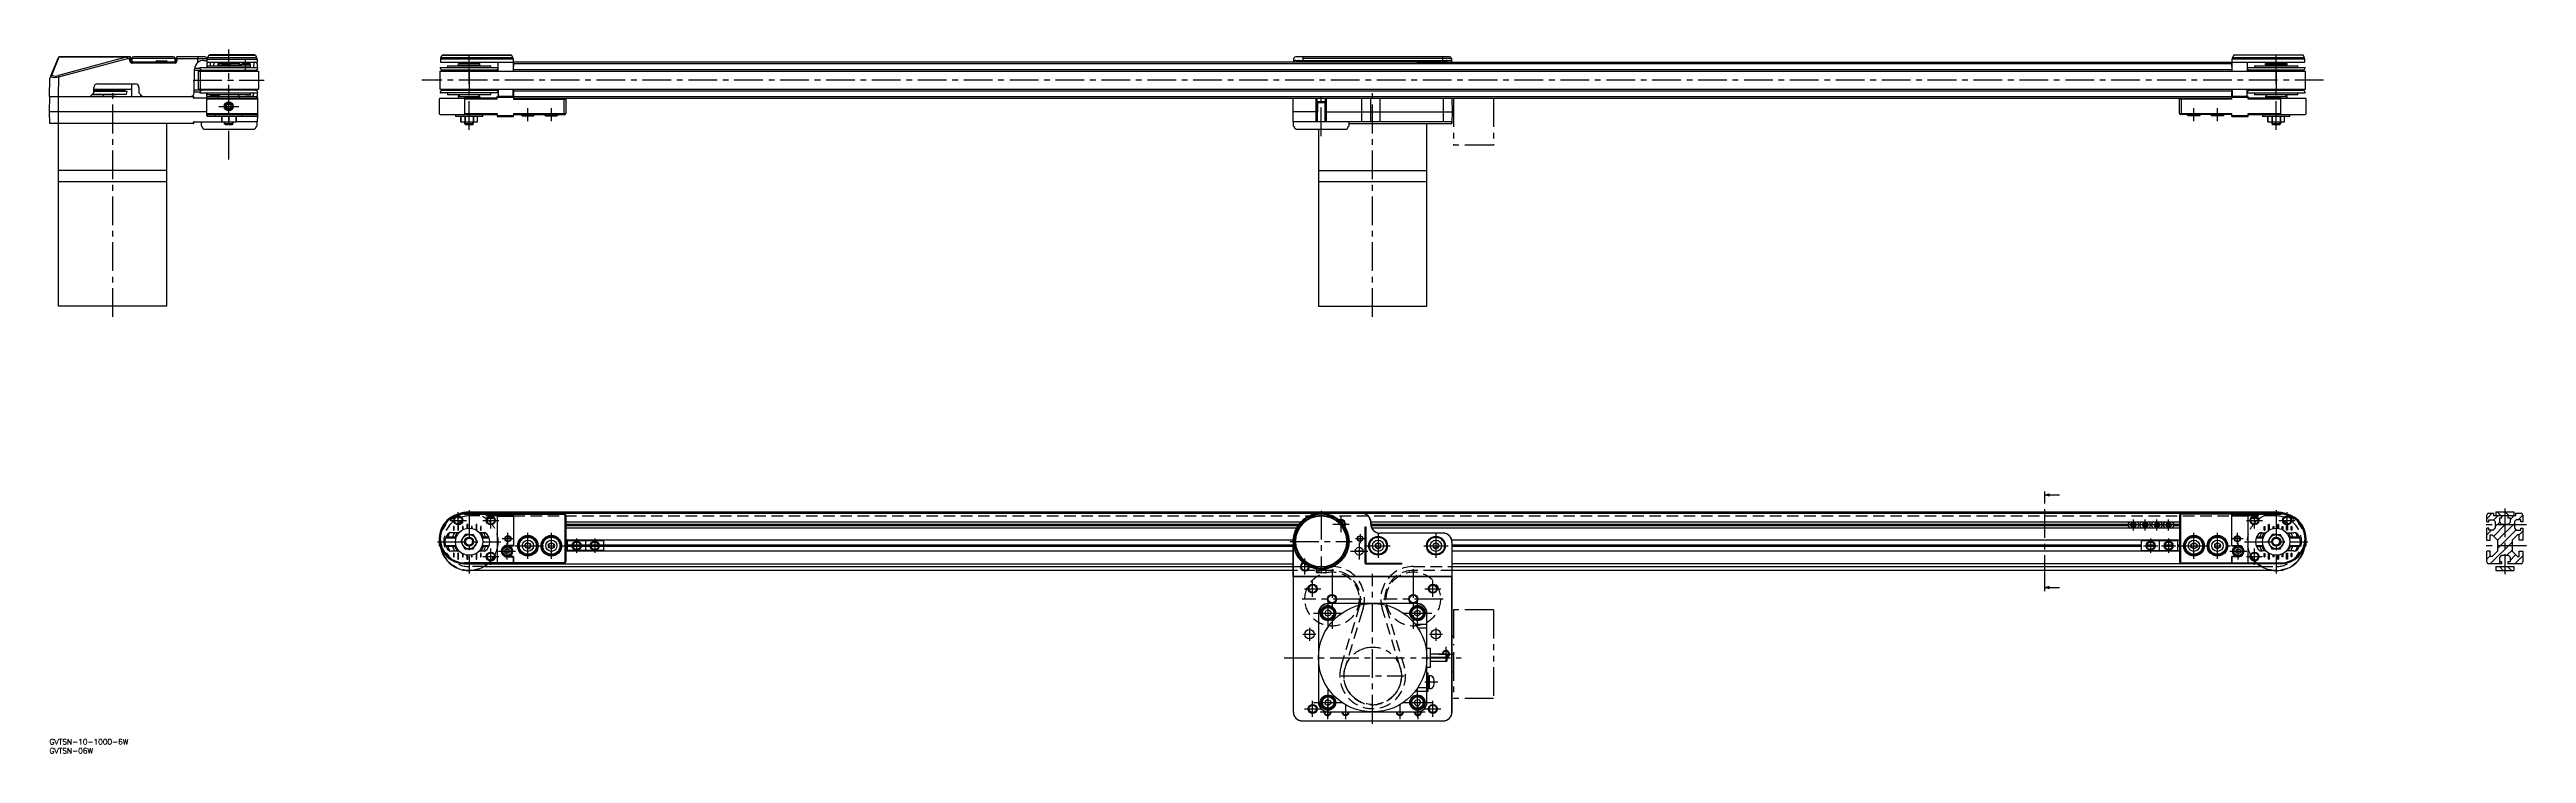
# Model space of a CAD drawing. Extents: x 0 to 1371, y -8 to 382.
import ezdxf

# ---------------------------------------------------------------- set-up
doc = ezdxf.new("R2010")
doc.units = 0
doc.header["$LTSCALE"] = 0.5
for name, pattern in [('CENTER', [50.8, 31.75, -6.35, 6.35, -6.35]), ('DASHED', [19.05, 12.7, -6.35]), ('PHANTOM', [63.5, 31.75, -6.35, 6.35, -6.35, 6.35, -6.35])]:
    doc.linetypes.add(name, pattern=pattern)
for name, color, linetype in [('MSM_CENTER', 1, 'CENTER'), ('MSM_CONTINUOUS', 7, 'CONTINUOUS'), ('MSM_DASHED', 4, 'DASHED'), ('MSM_IMAGINARY', 6, 'PHANTOM'), ('MSM_NARROW', 5, 'CONTINUOUS'), ('MSM_PART_NUMBER', 7, 'CONTINUOUS')]:
    doc.layers.add(name, color=color, linetype=linetype)
doc.styles.get("Standard").update_dxf_attribs({"font": 'txt.shx', "height": 3, "bigfont": 'bigfont.shx'})

# ---------------------------------------------------------------- blocks, each defined once
blk = doc.blocks.new('*U2')
at = {"layer": 'MSM_PART_NUMBER'}
blk.add_text('GVTSN-10-1000-6W', height=3, dxfattribs=at).set_placement((0, -3))
blk = doc.blocks.new('*U3')
at = {"layer": 'MSM_PART_NUMBER'}
blk.add_text('GVTSN-06W', height=3, dxfattribs=at).set_placement((0, -8))

msp = doc.modelspace()

# ---------------------------------------------------------------- linework, layer by layer
at = {"layer": 'MSM_CENTER'}
for p, q in [((99.2, 320.9), (99.2, 381.7)), ((108.5, 370.7), (108.5, 376)), ((232.2, 337.2), (232.2, 381.7)), ((1232.2, 337.2), (1232.2, 381.7)), ((35, 233.7), (35, 360.7)), ((79.5, 364.7), (118.7, 364.7)), ((1258.4, 364.7), (206, 364.7)), ((703.7, 333.7), (703.7, 358.7)), ((732.2, 233.7), (732.2, 360.7)), ((93.7, 350.2), (104.7, 350.2)), ((264.7, 342), (264.7, 349.2)), ((277.7, 342), (277.7, 349.2)), ((1186.7, 342), (1186.7, 349.2)), ((1199.7, 342), (1199.7, 349.2)), ((226.2, 116.5), (226.2, 125.5)), ((232.2, 126.7), (232.2, 91.7)), ((244.2, 116.5), (244.2, 125.5)), ((703.7, 126.4), (703.7, 92)), ((714.7, 114.5), (714.7, 123.5)), ((1104.2, 85.9), (1104.2, 133.1)), ((1220.2, 116.5), (1220.2, 125.5)), ((1232.2, 126.7), (1232.2, 91.7)), ((1238.2, 116.5), (1238.2, 125.5)), ((1358.7, 127.7), (1358.7, 91.3)), ((221.7, 121), (230.7, 121)), ((239.7, 121), (248.7, 121)), ((250.5, 111), (256.9, 111)), ((253.7, 107.8), (253.7, 114.2)), ((264.7, 99.8), (264.7, 114.2)), ((277.7, 99.8), (277.7, 114.2)), ((291.7, 111), (291.7, 103)), ((301.7, 111), (301.7, 103)), ((710.2, 119), (719.2, 119)), ((722.7, 111), (727.7, 111)), ((725.2, 113.5), (725.2, 108.5)), ((735.2, 113.7), (735.2, 100.3)), ((767.2, 113.7), (767.2, 100.3)), ((1156.2, 118.5), (1148, 118.5)), ((1153.2, 115.5), (1153.2, 121.5)), ((1162.7, 118.5), (1156.7, 118.5)), ((1159.7, 115.5), (1159.7, 121.5)), ((1162.7, 111), (1162.7, 103)), ((1169.2, 118.5), (1163.2, 118.5)), ((1166.2, 115.5), (1166.2, 121.5)), ((1177.9, 118.5), (1169.7, 118.5)), ((1172.7, 115.5), (1172.7, 121.5)), ((1172.7, 111), (1172.7, 103)), ((1186.7, 99.8), (1186.7, 114.2)), ((1199.7, 99.8), (1199.7, 114.2)), ((1207.5, 111), (1213.9, 111)), ((1210.7, 107.8), (1210.7, 114.2)), ((1215.7, 121), (1224.7, 121)), ((1233.7, 121), (1242.7, 121)), ((1370.7, 118.5), (1346.7, 118.5)), ((214.7, 109.2), (249.7, 109.2)), ((239.7, 101), (248.7, 101)), ((244.2, 96.5), (244.2, 105.5)), ((248.5, 104), (257.9, 104)), ((253.2, 99.3), (253.2, 108.7)), ((257.5, 107), (284.9, 107)), ((287.7, 107), (295.7, 107)), ((297.7, 107), (305.7, 107)), ((686.5, 109.4), (720.9, 109.4)), ((694.7, 91), (694.7, 100)), ((720, 104), (729.5, 104)), ((724.7, 108.8), (724.7, 99.3)), ((728.5, 107), (741.9, 107)), ((760.5, 107), (773.9, 107)), ((1158.7, 107), (1166.7, 107)), ((1168.7, 107), (1176.7, 107)), ((1179.5, 107), (1206.9, 107)), ((1206.5, 104), (1215.9, 104)), ((1211.2, 99.3), (1211.2, 108.7)), ((1214.7, 109.2), (1249.7, 109.2)), ((1215.7, 101), (1224.7, 101)), ((1220.2, 96.5), (1220.2, 105.5)), ((1370.7, 107), (1346.7, 107)), ((694.5, 83.2), (703.5, 83.2)), ((699, 78.7), (699, 87.7)), ((709.7, 94), (709.7, 61)), ((732.2, 8.5), (732.2, 91.5)), ((754.7, 94), (754.7, 61)), ((761, 83.2), (770, 83.2)), ((765.5, 78.7), (765.5, 87.7)), ((726.2, 77.5), (693.2, 77.5)), ((699.5, 69.7), (715.5, 69.7)), ((707.5, 61.7), (707.5, 77.7)), ((771.2, 77.5), (738.2, 77.5)), ((749, 69.7), (765, 69.7)), ((757, 61.7), (757, 77.7)), ((693.6, 58), (700.8, 58)), ((697.2, 61.6), (697.2, 54.4)), ((763.6, 58), (770.8, 58)), ((767.2, 61.6), (767.2, 54.4)), ((683.2, 44.9), (781.2, 44.9)), ((768.7, 47), (776.7, 47)), ((772.7, 51), (772.7, 43)), ((707.5, 12.2), (707.5, 28.2)), ((714.8, 35), (749.6, 35)), ((757, 12.2), (757, 28.2)), ((768.3, 31.5), (761, 31.5)), ((694.5, 16.7), (703.5, 16.7)), ((699, 12.2), (699, 21.2)), ((699.5, 20.2), (715.5, 20.2)), ((703.2, 15), (711.2, 15)), ((707.2, 19), (707.2, 11)), ((713.2, 15), (721.2, 15)), ((717.2, 19), (717.2, 11)), ((743.2, 15), (751.2, 15)), ((747.2, 19), (747.2, 11)), ((749, 20.2), (765, 20.2)), ((753.2, 15), (761.2, 15)), ((757.2, 19), (757.2, 11)), ((761, 16.7), (770, 16.7)), ((765.5, 12.2), (765.5, 21.2))]:
    msp.add_line(p, q, dxfattribs=at)
at = {"layer": 'MSM_CONTINUOUS'}
for p, q in [((4.7, 377.1), (0.6, 367)), ((1.3, 367.5), (5.4, 377.6)), ((42.9, 377.6), (5, 367.4)), ((5.2, 366.5), (43.1, 376.7)), ((5.4, 377.6), (42.9, 377.6)), ((44.5, 377.7), (5.7, 377.7)), ((43.1, 377.7), (43.1, 376.7)), ((43.1, 376.7), (45, 376.7)), ((44.5, 377.7), (44.5, 376.7)), ((44.5, 375.2), (44.5, 376.7)), ((45, 375.2), (44.5, 375.2)), ((45, 376.7), (45, 377.2)), ((45, 375.2), (45, 376.7)), ((45.5, 376.7), (45.5, 374.7)), ((69.5, 376.7), (45.5, 376.7)), ((69.5, 374.7), (45.5, 374.7)), ((45.5, 374.2), (45.5, 374.7)), ((69.5, 374.2), (45.5, 374.2)), ((68.5, 377.7), (46.5, 377.7)), ((59, 375.2), (59, 375.3)), ((59.2, 375.5), (64.8, 375.5)), ((65, 375.2), (65, 375.3)), ((69.5, 374.7), (69.5, 376.7)), ((69.5, 374.2), (69.5, 374.7)), ((70, 377.2), (70, 376.7)), ((70, 376.7), (70, 375.2)), ((70, 376.7), (87, 376.7)), ((70, 375.2), (70.5, 375.2)), ((86, 377.7), (70.5, 377.7)), ((70.5, 376.7), (70.5, 377.7)), ((70.5, 376.7), (70.5, 375.2)), ((80, 357.7), (80.3, 370.8)), ((83.3, 371.2), (80.3, 371.2)), ((80.3, 370.2), (114.7, 370.2)), ((82, 377.7), (82, 376.7)), ((82, 374.5), (82, 376.7)), ((82.5, 359.2), (82.5, 370.2)), ((83.4, 371.7), (115, 371.7)), ((83.7, 369.7), (83.7, 370.2)), ((84.4, 370.2), (84.4, 369.7)), ((84.5, 370.2), (84.5, 370.2)), ((85.3, 375.7), (87, 375.7)), ((86.5, 370.2), (86.5, 369.7)), ((87, 376.7), (87, 375.7)), ((87, 373.7), (87, 371.7)), ((87.1, 376.3), (87.1, 374.7)), ((87.1, 376.3), (114.9, 376.3)), ((87.1, 374.7), (114.9, 374.7)), ((87.2, 372.7), (87.2, 371.7)), ((87.2, 372.7), (111.2, 372.7)), ((88.1, 378.5), (87.4, 377.2)), ((87.4, 377.2), (114.6, 377.2)), ((88.1, 378.5), (113.9, 378.5)), ((113.5, 378.7), (88.5, 378.7)), ((91.4, 374.5), (89, 374.5)), ((89, 372.7), (89, 374.5)), ((89.5, 374.7), (89.5, 374.5)), ((89.8, 370.2), (89.8, 369.7)), ((91, 372.7), (91, 373.7)), ((93.2, 373.9), (93.2, 373.1)), ((105.2, 373.9), (93.2, 373.9)), ((95.1, 373.1), (93.2, 373.1)), ((93.7, 373.1), (93.7, 373.9)), ((94, 373.9), (94, 374.7)), ((103.2, 374), (94, 374)), ((94, 372.7), (94, 373.1)), ((94, 370.2), (94, 369.7)), ((94.1, 372.7), (94.1, 373.1)), ((94.2, 372.9), (94.4, 373.1)), ((94.2, 372.9), (94.2, 372.8)), ((94.3, 372.8), (94.2, 372.9)), ((94.2, 372.9), (94.2, 372.9)), ((94.2, 372.8), (94.3, 372.7)), ((94.4, 373.1), (94.3, 372.8)), ((94.3, 372.7), (95.3, 372.9)), ((95.2, 374.7), (95.2, 374)), ((95.2, 372.9), (95.2, 372.7)), ((99.9, 373.1), (95.8, 373.1)), ((96.2, 373.9), (96.2, 374)), ((96.6, 374), (96.6, 373.9)), ((97.5, 373.7), (97.8, 373.7)), ((99.6, 373.9), (99.6, 374)), ((100, 374), (100, 373.9)), ((100.2, 373.1), (100.2, 373.9)), ((105.2, 373.1), (100.2, 373.1)), ((101.7, 373), (102.4, 372.8)), ((103.2, 374), (103.2, 374.7)), ((103.2, 372.7), (103.2, 372.8)), ((105.1, 369.7), (105.1, 370.2)), ((105.2, 373.1), (105.2, 373.9)), ((105.7, 373.6), (111, 373.6)), ((105.7, 372.7), (105.7, 373.6)), ((105.8, 373.6), (105.8, 372.7)), ((106.8, 373.6), (106.8, 374.7)), ((107.3, 374), (107, 373.7)), ((107, 373.7), (107, 373.6)), ((110, 373.7), (107, 373.7)), ((109.7, 374), (107.3, 374)), ((108.5, 372.7), (108.5, 373.6)), ((109.2, 369.7), (109.2, 370.2)), ((110, 373.7), (109.7, 374)), ((110, 373.6), (110, 373.7)), ((110.2, 374.7), (110.2, 373.6)), ((113, 374.5), (110.6, 374.5)), ((111, 373.7), (111, 372.7)), ((111.2, 371.7), (111.2, 372.7)), ((112.3, 369.7), (112.3, 370.2)), ((112.5, 374.7), (112.5, 374.5)), ((113, 374.5), (112.9, 371.7)), ((113.9, 378.5), (114.6, 377.2)), ((114.2, 369.7), (114.2, 370.2)), ((114.7, 370.2), (114.7, 369.7)), ((114.8, 370.7), (115, 370.7)), ((114.9, 376.3), (114.9, 374.7)), ((115, 371.7), (115, 373.7)), ((115, 370.7), (115, 371)), ((216.3, 376.3), (216.3, 374.7)), ((256.7, 376.3), (216.3, 376.3)), ((216.3, 374.7), (256.7, 374.7)), ((216.4, 371.7), (248, 371.7)), ((216.6, 377.2), (217.3, 378.5)), ((216.6, 377.2), (256.4, 377.2)), ((247.7, 370.2), (216.7, 370.2)), ((216.7, 370.2), (216.7, 369.7)), ((217.3, 378.5), (255.7, 378.5)), ((217.4, 370.2), (217.4, 369.7)), ((217.7, 378.7), (255.3, 378.7)), ((219.5, 370.2), (219.5, 369.7)), ((220.2, 372.7), (220.2, 371.7)), ((220.2, 372.7), (244.2, 372.7)), ((222.8, 370.2), (222.8, 369.7)), ((226.3, 373.1), (226.3, 373.9)), ((238.2, 373.9), (226.3, 373.9)), ((238.2, 373.1), (226.3, 373.1)), ((227, 370.2), (227, 369.7)), ((228.3, 372.8), (227.4, 373.1)), ((228.2, 374.7), (228.2, 374)), ((236.2, 374), (228.2, 374)), ((228.2, 372.7), (228.2, 372.7)), ((228.3, 372.8), (230, 373.1)), ((229.1, 373), (228.3, 372.8)), ((235.9, 372.9), (235.1, 373.1)), ((236.9, 372.7), (235.3, 373.1)), ((236.9, 372.8), (235.7, 373.1)), ((236.9, 372.7), (235.9, 372.9)), ((236, 373), (236.2, 373.1)), ((236.2, 374), (236.2, 374.7)), ((236.2, 372.7), (236.2, 372.8)), ((236.9, 372.8), (237.2, 373.1)), ((237.2, 372.9), (236.9, 372.8)), ((236.9, 372.7), (237.2, 372.9)), ((237.2, 372.9), (237.2, 373.1)), ((237.2, 373.1), (237.2, 372.9)), ((238.1, 369.7), (238.1, 370.2)), ((238.2, 373.1), (238.2, 373.9)), ((242.2, 369.7), (242.2, 370.2)), ((244.2, 371.7), (244.2, 372.7)), ((245.3, 369.7), (245.3, 370.2)), ((247.2, 369.7), (247.2, 370.2)), ((247.7, 369.7), (247.7, 370.2)), ((256.7, 374.5), (248.2, 374.5)), ((248.3, 369.7), (248.2, 374.5)), ((248.7, 374.7), (248.7, 374.5)), ((256.4, 377.2), (255.7, 378.5)), ((256.2, 374.7), (256.2, 374.5)), ((256.7, 374.5), (256.6, 369.7)), ((256.7, 374.7), (256.7, 376.3)), ((256.7, 374.7), (256.7, 374.7)), ((256.7, 374.7), (256.7, 374.7)), ((772.9, 374.7), (256.7, 374.7)), ((256.7, 369.7), (256.7, 374.7)), ((1207.7, 373.7), (256.7, 373.7)), ((256.7, 370.7), (1207.7, 370.7)), ((688.5, 374.7), (688.6, 376.7)), ((774.8, 377.7), (689.6, 377.7)), ((689.8, 375.7), (774.7, 375.7)), ((691.5, 374.7), (691.5, 375.7)), ((693.6, 377.7), (693.6, 375.7)), ((775.8, 376.7), (693.6, 376.7)), ((756.7, 374.7), (1207.7, 374.7)), ((770.8, 377.7), (770.8, 375.7)), ((772.9, 375.7), (772.9, 374.7)), ((773.9, 374.7), (773.9, 374.7)), ((775.8, 376.7), (775.9, 374.7)), ((1207.7, 376.3), (1207.7, 374.7)), ((1248.1, 376.3), (1207.7, 376.3)), ((1207.7, 374.7), (1207.7, 374.7)), ((1207.7, 374.7), (1207.7, 374.7)), ((1207.7, 374.7), (1248.1, 374.7)), ((1207.7, 374.7), (1207.7, 369.7)), ((1216.2, 374.5), (1207.7, 374.5)), ((1207.8, 369.7), (1207.7, 374.5)), ((1208.7, 378.5), (1208, 377.2)), ((1208, 377.2), (1247.8, 377.2)), ((1208.2, 374.7), (1208.2, 374.5)), ((1247.1, 378.5), (1208.7, 378.5)), ((1209.1, 378.7), (1246.6, 378.7)), ((1215.7, 374.7), (1215.7, 374.5)), ((1216.2, 374.5), (1216.1, 369.7)), ((1216.4, 371.7), (1248, 371.7)), ((1216.8, 370.2), (1216.8, 369.7)), ((1239.3, 370.2), (1216.8, 370.2)), ((1217.9, 370.2), (1217.9, 369.7)), ((1220.2, 372.7), (1220.2, 371.7)), ((1220.2, 372.7), (1244.2, 372.7)), ((1220.3, 370.2), (1220.3, 369.7)), ((1223.9, 370.2), (1223.9, 369.7)), ((1226.3, 373.2), (1226.3, 374)), ((1238.2, 374), (1226.3, 374)), ((1238.2, 373.2), (1226.3, 373.2)), ((1227.2, 373.2), (1227.2, 373.2)), ((1228.1, 372.8), (1227.2, 373.2)), ((1228.1, 372.8), (1230.3, 373.2)), ((1229, 373), (1228.1, 372.8)), ((1228.2, 374.7), (1228.2, 374)), ((1228.2, 372.7), (1228.2, 372.7)), ((1229, 373), (1228.3, 373.2)), ((1229.6, 373.1), (1228.5, 373.1)), ((1229.1, 373.1), (1228.8, 373.2)), ((1230.1, 373.2), (1229, 373)), ((1229.9, 373.2), (1229.8, 373.2)), ((1234.9, 373.1), (1230.3, 373.1)), ((1230.9, 373.1), (1230.5, 373.2)), ((1234.6, 373.2), (1236.8, 372.7)), ((1236.8, 372.8), (1235, 373.2)), ((1236.1, 373.1), (1235.5, 373.1)), ((1236.8, 372.7), (1235.8, 372.9)), ((1235.9, 373), (1236.2, 373.2)), ((1236.2, 374), (1236.2, 374.7)), ((1236.2, 373.2), (1236.2, 373.2)), ((1236.2, 372.7), (1236.2, 372.8)), ((1237.2, 373.2), (1236.8, 372.8)), ((1237.2, 373.2), (1237.2, 373)), ((1237.2, 373), (1237.2, 373.1)), ((1238.2, 373.2), (1238.2, 374)), ((1239.3, 369.7), (1239.3, 370.2)), ((1247.6, 370.2), (1239.3, 370.2)), ((1243.1, 369.7), (1243.1, 370.2)), ((1244.2, 371.7), (1244.2, 372.7)), ((1246, 369.7), (1246, 370.2)), ((1247.8, 377.2), (1247.1, 378.5)), ((1247.5, 369.7), (1247.5, 370.2)), ((1247.6, 369.7), (1247.6, 370.2)), ((1248.1, 374.7), (1248.1, 376.3)), ((0, 355.7), (0.2, 365.9)), ((0.2, 365.9), (0.3, 366.3)), ((0.6, 367), (0.6, 366.7)), ((5, 367.4), (5.2, 366.5)), ((5, 355.7), (5.2, 366.5)), ((22.5, 355.7), (24.5, 357.7)), ((36.9, 356.7), (23.5, 356.7)), ((23.8, 357), (42.5, 357)), ((24.5, 357.7), (24.5, 360.7)), ((24.5, 359.7), (30.4, 359.7)), ((40.4, 359.2), (24.5, 359.2)), ((42.9, 358.5), (24.5, 358.5)), ((26.5, 362.7), (47.5, 362.7)), ((29.9, 355.7), (29.9, 356.7)), ((30.4, 359.7), (45.4, 359.7)), ((32.7, 359.2), (32.7, 359.7)), ((36.4, 359.2), (36.4, 359.7)), ((36.9, 356.7), (36.9, 357)), ((39, 359.2), (39, 359.7)), ((40.3, 359.2), (40.3, 359.7)), ((42.9, 358.5), (40.4, 359.2)), ((42.5, 357), (42.9, 358.5)), ((45.3, 362.7), (45.4, 355.7)), ((49.5, 360.7), (49.5, 357.7)), ((49.5, 357.7), (51.5, 355.7)), ((50.6, 355.7), (50.6, 356.6)), ((80, 358.2), (83.3, 358.2)), ((114.7, 359.2), (80.1, 359.2)), ((82.5, 369.7), (115.7, 369.7)), ((82.5, 359.7), (115.7, 359.7)), ((83.3, 369.7), (83.3, 359.7)), ((83.4, 357.7), (115, 357.7)), ((83.7, 359.2), (83.7, 359.7)), ((84.4, 359.7), (84.4, 359.2)), ((84.5, 359.2), (84.5, 359.2)), ((86.5, 359.7), (86.5, 359.2)), ((87, 355.7), (87, 357.7)), ((87.2, 357.7), (87.2, 356.7)), ((111.2, 356.7), (87.2, 356.7)), ((89.3, 355.9), (89.3, 356.7)), ((89.8, 359.7), (89.8, 359.2)), ((94.2, 356.7), (93.2, 355.7)), ((94, 359.7), (94, 359.2)), ((105.2, 355.7), (104.2, 356.7)), ((105.1, 359.2), (105.1, 359.7)), ((109.2, 359.2), (109.2, 359.7)), ((111.2, 356.7), (111.2, 357.7)), ((112.3, 359.2), (112.3, 359.7)), ((112.7, 357.7), (112.7, 355.9)), ((114.2, 359.2), (114.2, 359.7)), ((114.7, 359.7), (114.7, 359.2)), ((115, 358.7), (114.8, 358.7)), ((115, 358.4), (115, 358.7)), ((115, 355.7), (115, 357.7)), ((115.7, 369.7), (115.7, 359.7)), ((216, 369.7), (216, 359.7)), ((216, 369.7), (1248.4, 369.7)), ((216, 359.7), (1248.4, 359.7)), ((248, 357.7), (216.4, 357.7)), ((216.7, 359.7), (216.7, 359.2)), ((216.7, 359.2), (247.7, 359.2)), ((217.4, 359.7), (217.4, 359.2)), ((219.5, 359.7), (219.5, 359.2)), ((220.2, 357.7), (220.2, 356.7)), ((244.2, 356.7), (220.2, 356.7)), ((222.8, 359.7), (222.8, 359.2)), ((227.2, 356.7), (226.2, 355.7)), ((227, 359.7), (227, 359.2)), ((232.2, 369.7), (232.2, 359.7)), ((238.2, 355.7), (237.2, 356.7)), ((238.1, 359.2), (238.1, 359.7)), ((244.2, 356.7), (244.2, 357.7)), ((245.3, 359.2), (245.3, 359.7)), ((247.2, 359.2), (247.2, 359.7)), ((247.7, 359.2), (247.7, 359.7)), ((248.5, 355.9), (248.5, 359.7)), ((256.4, 359.7), (256.4, 355.9)), ((256.7, 359.7), (256.7, 354.7)), ((1207.7, 358.7), (256.7, 358.7)), ((1207.7, 354.7), (1207.7, 359.7)), ((1208, 355.9), (1208, 359.7)), ((1215.9, 359.7), (1215.9, 355.9)), ((1216.4, 357.7), (1248, 357.7)), ((1216.8, 359.7), (1216.8, 359.2)), ((1216.8, 359.2), (1239.3, 359.2)), ((1217.9, 359.7), (1217.9, 359.2)), ((1220.2, 357.7), (1220.2, 356.7)), ((1244.2, 356.7), (1220.2, 356.7)), ((1220.3, 359.7), (1220.3, 359.2)), ((1223.9, 359.7), (1223.9, 359.2)), ((1227.2, 356.7), (1226.2, 355.7)), ((1232.2, 369.7), (1232.2, 359.7)), ((1238.2, 355.7), (1237.2, 356.7)), ((1239.3, 359.2), (1239.3, 359.7)), ((1239.3, 359.2), (1247.6, 359.2)), ((1243.1, 359.2), (1243.1, 359.7)), ((1244.2, 356.7), (1244.2, 357.7)), ((1246, 359.2), (1246, 359.7)), ((1247.5, 359.2), (1247.5, 359.7)), ((1247.6, 359.2), (1247.6, 359.7)), ((1248.4, 359.7), (1248.4, 369.7)), ((0, 347.2), (0.1, 355.7)), ((0, 355.7), (79.6, 355.7)), ((87, 347.2), (0, 347.2)), ((0.1, 340.7), (0, 347.2)), ((5, 340.7), (5, 355.7)), ((79.6, 354.9), (79.6, 355.7)), ((79.6, 354.9), (79.8, 354.9)), ((79.8, 354.9), (79.8, 355.5)), ((87, 354.7), (80, 354.7)), ((87, 345.2), (87, 355.2)), ((115, 354.2), (87, 354.2)), ((87, 346.2), (115, 346.2)), ((87.5, 355.7), (114.5, 355.7)), ((87.5, 354.7), (114.5, 354.7)), ((87.5, 345.7), (114.5, 345.7)), ((114.5, 344.7), (87.5, 344.7)), ((89.3, 355.9), (89.5, 355.7)), ((93.4, 355.9), (89.3, 355.9)), ((89.5, 355.7), (89.5, 355.9)), ((91.7, 345.7), (91.7, 344.7)), ((92.3, 355.7), (92.3, 355.9)), ((93.2, 355.7), (93.2, 354.7)), ((95.2, 344.7), (95.1, 344.5)), ((95.1, 344.5), (95.1, 341.7)), ((95.3, 344.5), (95.2, 344.7)), ((97.3, 344.7), (95.3, 344.5)), ((95.3, 344.5), (95.3, 341.7)), ((95.3, 344.5), (95.3, 344.5)), ((95.3, 341.7), (95.3, 344.5)), ((97.2, 346.2), (97.2, 345.7)), ((99.3, 344.5), (97.3, 344.7)), ((97.8, 350.3), (98.5, 351.5)), ((98.4, 349), (97.8, 350.3)), ((99.9, 348.9), (98.4, 349)), ((98.5, 351.5), (100, 351.4)), ((101.3, 344.7), (99.3, 344.5)), ((99.3, 341.7), (99.3, 344.5)), ((99.3, 344.5), (99.3, 344.5)), ((99.3, 344.5), (99.3, 341.7)), ((100.6, 350.1), (99.9, 348.9)), ((100, 351.4), (100.6, 350.1)), ((101.2, 345.7), (101.2, 346.2)), ((103.2, 344.5), (101.3, 344.7)), ((103.2, 344.7), (103.3, 344.5)), ((103.2, 341.7), (103.2, 344.5)), ((103.2, 344.5), (103.3, 344.5)), ((103.3, 344.5), (103.3, 341.7)), ((105.2, 354.7), (105.2, 355.7)), ((106.7, 344.7), (106.7, 345.7)), ((108.6, 355.9), (112.7, 355.9)), ((109.7, 355.9), (109.7, 355.7)), ((112.5, 355.9), (112.5, 355.7)), ((112.5, 355.7), (112.7, 355.9)), ((115, 345), (114.9, 341.7)), ((115, 355.2), (115, 345.2)), ((215.7, 354.2), (215.7, 346.2)), ((215.7, 351.9), (215.7, 348.5)), ((216.2, 354.7), (229.7, 354.7)), ((216.2, 345.7), (229.7, 345.7)), ((224.7, 345.7), (224.7, 344.7)), ((239.7, 344.7), (224.7, 344.7)), ((226.2, 355.7), (226.2, 354.7)), ((226.2, 355.7), (238.2, 355.7)), ((228.2, 344.7), (227.6, 344.5)), ((228.8, 344.7), (227.6, 344.5)), ((227.6, 344.5), (227.6, 341.7)), ((227.6, 344.5), (227.6, 344.5)), ((227.6, 341.7), (227.6, 344.5)), ((230, 344.5), (228.8, 344.7)), ((229.7, 354.7), (229.7, 345.7)), ((247.7, 354.7), (229.7, 354.7)), ((247.7, 354.2), (229.7, 354.2)), ((229.7, 346.2), (247.7, 346.2)), ((229.7, 345.7), (247.7, 345.7)), ((232.3, 344.7), (230, 344.5)), ((230, 344.5), (230, 341.7)), ((230, 344.5), (230, 344.5)), ((230, 341.7), (230, 344.5)), ((234.6, 344.5), (232.3, 344.7)), ((235.7, 344.7), (234.6, 344.5)), ((234.6, 341.7), (234.6, 344.5)), ((234.6, 344.5), (234.6, 344.5)), ((234.6, 344.5), (234.6, 341.7)), ((236.8, 344.5), (235.7, 344.7)), ((236.8, 344.5), (236.2, 344.7)), ((236.8, 341.7), (236.8, 344.5)), ((238.2, 354.7), (238.2, 355.7)), ((239.7, 344.7), (239.7, 345.7)), ((247.7, 354.2), (247.7, 355.7)), ((256.7, 355.7), (247.7, 355.7)), ((256.7, 355.2), (247.7, 355.2)), ((247.7, 346.2), (247.7, 344.7)), ((247.7, 345.2), (256.7, 345.2)), ((247.7, 344.7), (256.7, 344.7)), ((248.7, 355.7), (248.5, 355.9)), ((248.5, 355.9), (256.4, 355.9)), ((248.7, 355.9), (248.7, 355.7)), ((256.2, 355.9), (256.2, 355.7)), ((256.2, 355.7), (256.4, 355.9)), ((256.7, 355.7), (1207.7, 355.7)), ((256.7, 355.2), (256.7, 355.7)), ((256.7, 355.2), (256.7, 354.2)), ((256.7, 354.7), (1207.7, 354.7)), ((256.7, 354.2), (285.7, 354.2)), ((256.7, 346.2), (285.7, 346.2)), ((256.7, 346.2), (256.7, 345.2)), ((256.7, 345.7), (285.2, 345.7)), ((256.7, 344.7), (256.7, 345.2)), ((261.6, 345), (267.8, 345)), ((274.6, 345), (280.8, 345)), ((284.7, 345.7), (284.7, 354.7)), ((285.7, 354.2), (285.7, 346.2)), ((688.2, 347.2), (688.3, 354.7)), ((701, 347.2), (688.2, 347.2)), ((688.3, 341.7), (688.2, 347.2)), ((701, 347.2), (701, 354.7)), ((701, 341.7), (701, 347.2)), ((701.2, 341.9), (701.4, 354.7)), ((701.2, 341.7), (701.2, 354.7)), ((706, 352.7), (701.4, 352.7)), ((701.6, 352.2), (701.4, 341.7)), ((705.9, 352.2), (701.6, 352.2)), ((706, 341.7), (705.9, 352.2)), ((706, 354.7), (706.2, 341.7)), ((706.2, 341.7), (706.2, 354.7)), ((706.2, 347.2), (776.2, 347.2)), ((706.4, 354.7), (706.4, 341.7)), ((726.2, 341.7), (726.2, 354.7)), ((731.2, 347.2), (731.1, 354.7)), ((731.1, 341.7), (731.2, 347.2)), ((736.2, 354.7), (736.2, 341.7)), ((771.2, 354.7), (771.2, 341.7)), ((776.1, 354.7), (776.2, 347.2)), ((776.2, 347.2), (776.1, 341.7)), ((1178.7, 346.2), (1178.7, 354.2)), ((1207.7, 354.2), (1178.7, 354.2)), ((1178.7, 346.2), (1207.7, 346.2)), ((1207.7, 345.7), (1179.2, 345.7)), ((1179.7, 354.7), (1179.7, 345.7)), ((1189.8, 345), (1183.6, 345)), ((1202.8, 345), (1196.6, 345)), ((1216.7, 355.7), (1207.7, 355.7)), ((1207.7, 355.7), (1207.7, 355.2)), ((1207.7, 354.2), (1207.7, 355.2)), ((1216.7, 355.2), (1207.7, 355.2)), ((1207.7, 345.2), (1207.7, 346.2)), ((1207.7, 345.2), (1216.7, 345.2)), ((1207.7, 344.7), (1207.7, 345.2)), ((1207.7, 344.7), (1216.7, 344.7)), ((1208.2, 355.7), (1208, 355.9)), ((1208, 355.9), (1215.9, 355.9)), ((1208.2, 355.9), (1208.2, 355.7)), ((1215.7, 355.9), (1215.7, 355.7)), ((1215.7, 355.7), (1215.9, 355.9)), ((1216.7, 354.2), (1216.7, 355.7)), ((1234.7, 354.7), (1216.7, 354.7)), ((1234.7, 354.2), (1216.7, 354.2)), ((1216.7, 346.2), (1234.7, 346.2)), ((1216.7, 344.7), (1216.7, 346.2)), ((1216.7, 345.7), (1248.2, 345.7)), ((1224.7, 345.7), (1224.7, 344.7)), ((1239.7, 344.7), (1224.7, 344.7)), ((1226.2, 355.7), (1226.2, 354.7)), ((1226.2, 355.7), (1238.2, 355.7)), ((1228.2, 344.7), (1227.6, 344.5)), ((1228.8, 344.7), (1227.6, 344.5)), ((1227.6, 344.5), (1227.6, 341.7)), ((1227.6, 344.5), (1227.6, 344.5)), ((1227.6, 341.7), (1227.6, 344.5)), ((1230, 344.5), (1228.8, 344.7)), ((1232.3, 344.7), (1230, 344.5)), ((1230, 344.5), (1230, 341.7)), ((1230, 344.5), (1230, 344.5)), ((1230, 341.7), (1230, 344.5)), ((1234.6, 344.5), (1232.3, 344.7)), ((1235.7, 344.7), (1234.6, 344.5)), ((1234.6, 341.7), (1234.6, 344.5)), ((1234.6, 344.5), (1234.6, 344.5)), ((1234.6, 344.5), (1234.6, 341.7)), ((1234.7, 345.7), (1234.7, 354.7)), ((1234.7, 354.7), (1248.2, 354.7)), ((1236.8, 344.5), (1235.7, 344.7)), ((1236.8, 344.5), (1236.2, 344.7)), ((1236.8, 341.7), (1236.8, 344.5)), ((1238.2, 354.7), (1238.2, 355.7)), ((1239.7, 344.7), (1239.7, 345.7)), ((1248.7, 346.2), (1248.7, 354.2)), ((79.7, 340.7), (0.1, 340.7)), ((5, 239.7), (5, 340.7)), ((65, 239.7), (65, 340.7)), ((79.7, 340.7), (79.7, 341.5)), ((79.7, 341.5), (79.9, 341.5)), ((79.9, 340.9), (79.9, 341.5)), ((80, 341.7), (95.1, 341.7)), ((83.9, 341.7), (83.9, 340.2)), ((84.2, 339.2), (84.9, 338)), ((85.3, 337.7), (113.4, 337.7)), ((95.2, 341.5), (95.1, 341.7)), ((95.3, 341.7), (95.2, 341.5)), ((103.2, 341.5), (95.2, 341.5)), ((97.3, 341.5), (95.3, 341.7)), ((95.3, 341.7), (95.3, 341.7)), ((96.7, 341.5), (96.7, 340.7)), ((96.7, 340.7), (97.2, 340.2)), ((96.7, 340.7), (101.7, 340.7)), ((97.2, 340.2), (101.2, 340.2)), ((99.3, 341.7), (97.3, 341.5)), ((99.3, 341.7), (99.3, 341.7)), ((101.3, 341.5), (99.3, 341.7)), ((101.2, 340.2), (101.7, 340.7)), ((103.2, 341.7), (101.3, 341.5)), ((101.7, 340.7), (101.7, 341.5)), ((103.2, 341.7), (103.3, 341.7)), ((103.2, 341.5), (103.3, 341.7)), ((114.9, 341.7), (103.3, 341.7)), ((113.9, 338), (114.6, 339.2)), ((114.9, 340.2), (114.9, 341.7)), ((227.6, 341.7), (228.2, 341.5)), ((228.8, 341.5), (227.6, 341.7)), ((227.6, 341.7), (227.6, 341.7)), ((236.2, 341.5), (228.2, 341.5)), ((230, 341.7), (228.8, 341.5)), ((229.7, 341.5), (229.7, 340.7)), ((229.7, 340.7), (230.2, 340.2)), ((229.7, 340.7), (234.7, 340.7)), ((232.3, 341.5), (230, 341.7)), ((230, 341.7), (230, 341.7)), ((230.2, 340.2), (234.2, 340.2)), ((234.6, 341.7), (232.3, 341.5)), ((234.2, 340.2), (234.7, 340.7)), ((234.6, 341.7), (234.6, 341.7)), ((235.7, 341.5), (234.6, 341.7)), ((234.7, 340.7), (234.7, 341.5)), ((236.8, 341.7), (235.7, 341.5)), ((236.2, 341.5), (236.8, 341.7)), ((688.2, 341.7), (688.2, 340.2)), ((776.1, 341.7), (688.2, 341.7)), ((688.5, 339.2), (689.2, 338)), ((689.7, 337.7), (717.8, 337.7)), ((702.2, 337.7), (702.2, 239.7)), ((718.2, 338), (718.9, 339.2)), ((719.2, 340.2), (719.2, 341.7)), ((719.2, 340.7), (776.1, 340.7)), ((762.2, 239.7), (762.2, 340.7)), ((775.9, 341.5), (775.9, 340.9)), ((775.9, 341.5), (776.1, 341.5)), ((775.9, 340.9), (776.1, 340.7)), ((776.1, 341.5), (776.1, 341.7)), ((776.1, 341.5), (776.1, 340.7)), ((1227.6, 341.7), (1228.2, 341.5)), ((1228.8, 341.5), (1227.6, 341.7)), ((1227.6, 341.7), (1227.6, 341.7)), ((1236.2, 341.5), (1228.2, 341.5)), ((1230, 341.7), (1228.8, 341.5)), ((1229.7, 341.5), (1229.7, 340.7)), ((1229.7, 340.7), (1230.2, 340.2)), ((1229.7, 340.7), (1234.7, 340.7)), ((1232.3, 341.5), (1230, 341.7)), ((1230, 341.7), (1230, 341.7)), ((1230.2, 340.2), (1234.2, 340.2)), ((1234.6, 341.7), (1232.3, 341.5)), ((1234.2, 340.2), (1234.7, 340.7)), ((1234.6, 341.7), (1234.6, 341.7)), ((1235.7, 341.5), (1234.6, 341.7)), ((1234.7, 340.7), (1234.7, 341.5)), ((1236.8, 341.7), (1235.7, 341.5)), ((1236.2, 341.5), (1236.8, 341.7)), ((65, 314.7), (5, 314.7)), ((65, 308.4), (5, 308.4)), ((702.2, 314.7), (762.2, 314.7)), ((762.2, 308.4), (702.2, 308.4)), ((65, 239.7), (5, 239.7)), ((702.2, 239.7), (762.2, 239.7)), ((1104.2, 133.1), (1104.2, 137.1)), ((229.7, 125), (1234.7, 125)), ((229.7, 125), (229.7, 124.5)), ((229.7, 124.5), (256.7, 124.5)), ((232.2, 125.7), (1232.2, 125.7)), ((247.7, 125), (247.7, 97)), ((256.7, 123.7), (247.7, 123.7)), ((256.7, 123.5), (247.7, 123.5)), ((256.7, 124.5), (256.7, 125)), ((256.7, 124.5), (256.7, 125)), ((256.7, 124.5), (256.7, 123.7)), ((256.7, 124.5), (256.7, 107.1)), ((256.7, 124.5), (284.7, 124.5)), ((256.7, 123.7), (256.7, 123.5)), ((256.7, 123.3), (256.7, 123.5)), ((284.7, 124.5), (284.7, 125)), ((285.2, 124), (285.2, 98)), ((285.7, 124), (285.2, 124)), ((285.7, 124), (285.7, 98)), ((701, 124.7), (701, 124.8)), ((706.2, 124.8), (706.2, 124.7)), ((706.4, 125), (706.4, 124.9)), ((726.2, 124.9), (706.4, 124.9)), ((726.2, 124.9), (726.2, 125)), ((1104.2, 135.1), (1106.7, 135.8)), ((1104.2, 135.1), (1112.2, 135.1)), ((1106.7, 134.4), (1104.2, 135.1)), ((1178.7, 124), (1178.7, 98)), ((1179.2, 124), (1178.7, 124)), ((1179.2, 124), (1179.2, 98)), ((1179.7, 125), (1179.7, 124.5)), ((1207.7, 124.5), (1179.7, 124.5)), ((1207.7, 124.5), (1207.7, 125)), ((1207.7, 124.5), (1207.7, 125)), ((1207.7, 107.1), (1207.7, 124.5)), ((1207.7, 124.5), (1207.7, 123.7)), ((1207.7, 124.5), (1234.7, 124.5)), ((1207.7, 123.5), (1207.7, 123.7)), ((1207.7, 123.7), (1216.7, 123.7)), ((1207.7, 123.3), (1207.7, 123.5)), ((1207.7, 123.5), (1216.7, 123.5)), ((1216.7, 97), (1216.7, 125)), ((1234.7, 124.5), (1234.7, 125)), ((1348.7, 120.2), (1348.7, 124)), ((1349.7, 125), (1352.7, 125)), ((1352.7, 123.5), (1352.7, 125)), ((1364.7, 123.5), (1352.7, 123.5)), ((1353.7, 125.7), (1353.7, 123.5)), ((1353.7, 125.7), (1363.7, 125.7)), ((1357, 122.4), (1357, 123.5)), ((1360.4, 123.5), (1360.4, 122.4)), ((1363.7, 125.7), (1363.7, 123.5)), ((1364.7, 125), (1364.7, 123.5)), ((1364.7, 125), (1367.7, 125)), ((1368.7, 124), (1368.7, 120.2)), ((215.7, 111.2), (215.7, 111.2)), ((215.7, 111.2), (215.7, 107.2)), ((225.1, 111.7), (219.2, 111.7)), ((226.6, 114.2), (222.5, 114.2)), ((223.5, 117.7), (223.5, 115.7)), ((223.9, 117.7), (223.5, 117.7)), ((223.5, 115.7), (223.9, 115.7)), ((223.7, 117.7), (223.7, 115.7)), ((223.9, 115.7), (223.9, 117.7)), ((226.1, 118.9), (226, 118.9)), ((226, 118.9), (226, 115.7)), ((226, 115.7), (226.4, 115.7)), ((226.2, 115.7), (226.2, 118.8)), ((226.4, 118.9), (226.3, 118.9)), ((226.4, 115.7), (226.4, 118.9)), ((228.8, 111.3), (227.6, 109.3)), ((228.5, 117.7), (228.5, 115.7)), ((228.9, 117.7), (228.5, 117.7)), ((228.7, 117.7), (228.7, 115.8)), ((230, 113.2), (228.8, 111.3)), ((228.9, 115.9), (228.9, 117.7)), ((232.3, 113.2), (230, 113.3)), ((231.4, 118.8), (231, 118.8)), ((231, 118.8), (231, 116.6)), ((231, 118.8), (231.2, 118.8)), ((231.2, 118.8), (231.2, 116.6)), ((231.4, 118.8), (231.2, 118.8)), ((231.4, 116.7), (231.4, 118.8)), ((234.6, 113.1), (232.3, 113.2)), ((233.5, 117.6), (233.5, 116.6)), ((233.9, 117.6), (233.5, 117.6)), ((233.5, 117.6), (233.7, 117.6)), ((233.7, 117.6), (233.7, 116.5)), ((233.9, 117.6), (233.7, 117.6)), ((233.9, 116.5), (233.9, 117.6)), ((235.7, 111.1), (234.6, 113.1)), ((236.8, 109.1), (235.7, 111.1)), ((236.4, 118.8), (236, 118.8)), ((236, 118.8), (236, 115.7)), ((236, 118.8), (236.2, 118.8)), ((236, 115.7), (236.4, 115.7)), ((236, 115.7), (236.2, 115.7)), ((236.2, 118.8), (236.2, 115.7)), ((236.4, 118.8), (236.2, 118.8)), ((236.2, 115.7), (236.4, 115.7)), ((236.4, 115.7), (236.4, 118.8)), ((239.9, 114.2), (237.8, 114.2)), ((238.5, 117.6), (238.5, 115.7)), ((238.9, 117.6), (238.5, 117.6)), ((238.5, 117.6), (238.7, 117.6)), ((238.5, 115.7), (238.9, 115.7)), ((238.7, 115.7), (238.5, 115.7)), ((238.7, 117.6), (238.7, 115.7)), ((238.9, 117.6), (238.7, 117.6)), ((238.9, 115.7), (238.7, 115.7)), ((238.9, 115.7), (238.9, 117.6)), ((243.2, 111.7), (239.3, 111.7)), ((246, 122), (242.4, 122)), ((246, 122), (242.4, 122)), ((247.7, 123.3), (256.7, 123.3)), ((255, 111.7), (252.4, 111.7)), ((255.1, 111.6), (255, 111.7)), ((255, 110.2), (255, 111.7)), ((256.7, 123.3), (256.7, 107.2)), ((285.7, 120.2), (692.5, 120.2)), ((285.7, 119), (691.5, 119)), ((691.1, 118.5), (285.7, 118.5)), ((690.7, 118), (285.7, 118)), ((690, 116.8), (285.7, 116.8)), ((688.2, 110), (285.7, 110)), ((286.7, 104), (286.7, 110)), ((306.7, 109.9), (286.7, 109.9)), ((306.7, 109.7), (286.7, 109.7)), ((296.7, 104), (296.7, 110)), ((306.7, 104), (306.7, 110)), ((714.8, 120.2), (716.5, 120.2)), ((715.7, 119), (716.9, 119)), ((716.8, 118.5), (716.3, 118.5)), ((728, 117.5), (728.5, 117.5)), ((728, 97.5), (728, 117.5)), ((728.5, 117.5), (728.5, 97.5)), ((731.1, 120), (731.1, 119)), ((731.1, 120), (731.2, 120)), ((731.1, 119), (731.2, 119)), ((731.2, 120.2), (1178.7, 120.2)), ((731.2, 119), (731.2, 120)), ((731.2, 119), (1150.3, 119)), ((1150, 118.5), (731.2, 118.5)), ((1150.3, 118), (731.3, 118)), ((1178.7, 116.8), (731.7, 116.8)), ((736.2, 114), (736.2, 113.9)), ((771.2, 114), (736.2, 114)), ((771.2, 113.9), (736.2, 113.9)), ((771.2, 114), (771.2, 113.9)), ((1178.7, 110), (776.1, 110)), ((1151, 120.2), (1150, 118.5)), ((1150, 118.5), (1151, 116.8)), ((1152.3, 118.5), (1152.7, 119.2)), ((1152.8, 117.7), (1152.3, 118.5)), ((1152.7, 119.2), (1153.6, 119.3)), ((1153.7, 117.8), (1152.8, 117.7)), ((1153.6, 119.3), (1154.1, 118.5)), ((1154.1, 118.5), (1153.7, 117.8)), ((1156.4, 118.5), (1155.4, 120.2)), ((1155.4, 116.8), (1156.4, 118.5)), ((1156.1, 119), (1156.8, 119)), ((1156.8, 118), (1156.1, 118)), ((1156.5, 118.5), (1156.4, 118.5)), ((1157.5, 120.2), (1156.5, 118.5)), ((1156.5, 118.5), (1157.5, 116.8)), ((1157.7, 104), (1157.7, 110)), ((1177.7, 109.9), (1157.7, 109.9)), ((1177.7, 109.7), (1157.7, 109.7)), ((1160.9, 118.5), (1158.5, 118.5)), ((1158.6, 119), (1160.8, 119)), ((1160.8, 118), (1158.6, 118)), ((1162.9, 118.5), (1161.9, 120.2)), ((1161.9, 116.8), (1162.9, 118.5)), ((1162.6, 119), (1163.3, 119)), ((1163.3, 118), (1162.6, 118)), ((1163, 118.5), (1162.9, 118.5)), ((1164, 120.2), (1163, 118.5)), ((1163, 118.5), (1164, 116.8)), ((1167.4, 118.5), (1165, 118.5)), ((1165.1, 119), (1167.3, 119)), ((1167.3, 118), (1165.1, 118)), ((1167.7, 104), (1167.7, 110)), ((1169.4, 118.5), (1168.4, 120.2)), ((1168.4, 116.8), (1169.4, 118.5)), ((1169.1, 119), (1169.8, 119)), ((1169.8, 118), (1169.1, 118)), ((1169.5, 118.5), (1169.4, 118.5)), ((1170.5, 120.2), (1169.5, 118.5)), ((1169.5, 118.5), (1170.5, 116.8)), ((1171.8, 118.5), (1172.2, 119.2)), ((1172.3, 117.7), (1171.8, 118.5)), ((1172.2, 119.2), (1173.1, 119.3)), ((1173.2, 117.8), (1172.3, 117.7)), ((1173.1, 119.3), (1173.6, 118.5)), ((1173.6, 118.5), (1173.2, 117.8)), ((1175.9, 118.5), (1174.9, 120.2)), ((1174.9, 116.8), (1175.9, 118.5)), ((1175.6, 119), (1178.7, 119)), ((1178.7, 118), (1175.6, 118)), ((1178.7, 118.5), (1175.9, 118.5)), ((1177.7, 104), (1177.7, 110)), ((1207.7, 107.2), (1207.7, 123.3)), ((1216.7, 123.3), (1207.7, 123.3)), ((1209.4, 111.7), (1209.3, 111.6)), ((1212, 111.7), (1209.4, 111.7)), ((1209.4, 111.7), (1209.4, 110.2)), ((1222, 122), (1218.4, 122)), ((1222, 122), (1218.4, 122)), ((1225.1, 111.7), (1221.2, 111.7)), ((1224.5, 114.2), (1226.6, 114.2)), ((1225.5, 117.6), (1225.9, 117.6)), ((1225.5, 115.7), (1225.5, 117.6)), ((1225.5, 117.6), (1225.7, 117.6)), ((1225.9, 115.7), (1225.5, 115.7)), ((1225.5, 115.7), (1225.7, 115.7)), ((1225.7, 115.7), (1225.7, 117.6)), ((1225.7, 117.6), (1225.9, 117.6)), ((1225.7, 115.7), (1225.9, 115.7)), ((1225.9, 117.6), (1225.9, 115.7)), ((1228.8, 111.3), (1227.6, 109.3)), ((1228, 115.7), (1228, 118.8)), ((1228, 118.8), (1228.4, 118.8)), ((1228, 118.8), (1228.2, 118.8)), ((1228.4, 115.7), (1228, 115.7)), ((1228, 115.7), (1228.2, 115.7)), ((1228.2, 118.8), (1228.2, 115.7)), ((1228.4, 118.8), (1228.2, 118.8)), ((1228.2, 115.7), (1228.4, 115.7)), ((1228.4, 118.8), (1228.4, 115.7)), ((1230, 113.2), (1228.8, 111.3)), ((1232.3, 113.2), (1230, 113.3)), ((1230.5, 117.6), (1230.9, 117.6)), ((1230.5, 116.5), (1230.5, 117.6)), ((1230.5, 117.6), (1230.7, 117.6)), ((1230.7, 116.5), (1230.7, 117.6)), ((1230.7, 117.6), (1230.9, 117.6)), ((1230.9, 117.6), (1230.9, 116.6)), ((1234.6, 113.1), (1232.3, 113.2)), ((1233, 116.7), (1233, 118.8)), ((1233, 118.8), (1233.4, 118.8)), ((1233, 118.8), (1233.2, 118.8)), ((1233.4, 118.8), (1233.2, 118.8)), ((1233.2, 118.8), (1233.2, 116.6)), ((1233.4, 118.8), (1233.4, 116.6)), ((1235.7, 111.1), (1234.6, 113.1)), ((1235.5, 117.7), (1235.9, 117.7)), ((1235.5, 115.9), (1235.5, 117.7)), ((1235.7, 115.8), (1235.7, 117.7)), ((1236.8, 109.1), (1235.7, 111.1)), ((1235.9, 117.7), (1235.9, 115.7)), ((1237.8, 114.2), (1241.9, 114.2)), ((1238, 118.9), (1238.1, 118.9)), ((1238, 115.7), (1238, 118.9)), ((1238.4, 115.7), (1238, 115.7)), ((1238.2, 115.7), (1238.2, 118.8)), ((1238.3, 118.9), (1238.4, 118.9)), ((1238.4, 118.9), (1238.4, 115.7)), ((1245.2, 111.7), (1239.3, 111.7)), ((1240.5, 117.7), (1240.9, 117.7)), ((1240.5, 115.7), (1240.5, 117.7)), ((1240.9, 115.7), (1240.5, 115.7)), ((1240.7, 115.7), (1240.7, 117.7)), ((1240.9, 117.7), (1240.9, 115.7)), ((1248.7, 111.2), (1248.7, 111.2)), ((1248.7, 107.2), (1248.7, 111.2)), ((1348.7, 120.2), (1349.8, 120.2)), ((1348.7, 110), (1348.7, 116.8)), ((1349.8, 116.8), (1348.7, 116.8)), ((1348.7, 110), (1350.7, 110)), ((1349.8, 121.4), (1352.4, 121.4)), ((1349.8, 120.2), (1349.8, 121.4)), ((1349.8, 115.7), (1349.8, 116.8)), ((1352.4, 115.7), (1349.8, 115.7)), ((1350.7, 113), (1351.7, 113)), ((1350.7, 110), (1350.7, 113)), ((1354.7, 110), (1351.7, 113)), ((1353.4, 120.4), (1352.4, 121.4)), ((1352.4, 115.7), (1353.4, 116.7)), ((1353.4, 120.4), (1353.4, 119)), ((1353.4, 119), (1353.7, 118.5)), ((1353.7, 118.5), (1353.4, 118)), ((1353.4, 118), (1353.4, 116.7)), ((1354.7, 110), (1354.7, 107.5)), ((1355.9, 122.4), (1357, 122.4)), ((1355.9, 119.8), (1355.9, 122.4)), ((1355.9, 119.8), (1356.9, 118.8)), ((1358.2, 118.8), (1356.9, 118.8)), ((1358.7, 118.5), (1358.2, 118.8)), ((1359.2, 118.8), (1358.7, 118.5)), ((1360.6, 118.8), (1359.2, 118.8)), ((1360.4, 122.4), (1361.6, 122.4)), ((1360.6, 118.8), (1361.6, 119.8)), ((1361.6, 122.4), (1361.6, 119.8)), ((1365.7, 113), (1362.7, 110)), ((1362.7, 110), (1362.7, 107.5)), ((1364, 119), (1363.7, 118.5)), ((1363.7, 118.5), (1364, 118)), ((1365, 121.4), (1364, 120.4)), ((1364, 120.4), (1364, 119)), ((1364, 118), (1364, 116.7)), ((1364, 116.7), (1365, 115.7)), ((1367.6, 121.4), (1365, 121.4)), ((1365, 115.7), (1367.6, 115.7)), ((1366.7, 113), (1365.7, 113)), ((1366.7, 110), (1366.7, 113)), ((1368.7, 110), (1366.7, 110)), ((1367.6, 120.2), (1367.6, 121.4)), ((1368.7, 120.2), (1367.6, 120.2)), ((1367.6, 115.7), (1367.6, 116.8)), ((1367.6, 116.8), (1368.7, 116.8)), ((1368.7, 116.8), (1368.7, 110)), ((215.7, 107.2), (216.2, 106.7)), ((216.2, 107.3), (216.2, 106.7)), ((216.2, 106.7), (216.4, 106.7)), ((219.2, 106.7), (225.1, 106.7)), ((222.5, 104.2), (226.6, 104.2)), ((223.5, 102.8), (223.5, 100.8)), ((223.9, 102.8), (223.5, 102.8)), ((223.5, 100.8), (223.9, 100.8)), ((223.7, 100.8), (223.7, 102.8)), ((223.9, 100.8), (223.9, 102.8)), ((226.4, 102.8), (226, 102.8)), ((226, 102.8), (226, 99.6)), ((226, 99.6), (226.4, 99.6)), ((226.2, 102.8), (226.2, 99.6)), ((226.4, 99.6), (226.4, 102.8)), ((227.6, 109.3), (228.7, 107.3)), ((228.5, 102.7), (228.5, 100.8)), ((228.5, 100.8), (228.9, 100.8)), ((228.7, 107.3), (229.8, 105.3)), ((228.7, 100.8), (228.7, 102.6)), ((228.9, 100.8), (228.9, 102.5)), ((256.7, 97.5), (229.7, 97.5)), ((229.7, 97), (229.7, 97.5)), ((229.7, 97), (688.2, 97)), ((229.8, 105.3), (232.1, 105.2)), ((231, 101.8), (231, 99.6)), ((231, 99.6), (231.4, 99.6)), ((231.2, 99.6), (231, 99.6)), ((231.2, 101.8), (231.2, 99.6)), ((231.2, 99.6), (231.4, 99.6)), ((231.4, 99.6), (231.4, 101.7)), ((232.1, 105.2), (234.4, 105.1)), ((233.5, 101.8), (233.5, 100.8)), ((233.5, 100.8), (233.9, 100.8)), ((233.7, 100.8), (233.7, 101.9)), ((233.9, 100.8), (233.9, 101.9)), ((234.4, 105.2), (235.6, 107.1)), ((235.6, 107.1), (236.8, 109.1)), ((236.4, 102.7), (236, 102.7)), ((236, 102.7), (236, 99.6)), ((236, 102.7), (236.2, 102.7)), ((236, 99.6), (236.4, 99.6)), ((236.2, 99.6), (236, 99.6)), ((236.2, 102.7), (236.2, 99.6)), ((236.2, 102.7), (236.4, 102.7)), ((236.2, 99.6), (236.4, 99.6)), ((236.4, 99.6), (236.4, 102.7)), ((237.8, 104.2), (239.9, 104.2)), ((238.5, 102.7), (238.5, 100.8)), ((238.9, 102.7), (238.5, 102.7)), ((238.7, 102.7), (238.5, 102.7)), ((238.5, 100.8), (238.9, 100.8)), ((238.5, 100.8), (238.7, 100.8)), ((238.7, 100.8), (238.7, 102.7)), ((238.9, 102.7), (238.7, 102.7)), ((238.7, 100.8), (238.9, 100.8)), ((238.9, 100.8), (238.9, 102.7)), ((239.3, 106.7), (243.2, 106.7)), ((245.3, 100), (246, 100)), ((245.3, 100), (246, 100)), ((251.8, 103.9), (252.4, 105.2)), ((252.6, 102.7), (251.8, 103.9)), ((252.4, 105.2), (253.8, 105.3)), ((254, 102.8), (252.6, 102.7)), ((256.7, 107.2), (253.2, 107.2)), ((253.2, 107), (253.2, 107.2)), ((253.2, 107), (256.5, 107)), ((254.7, 106.8), (253.2, 107)), ((253.2, 101), (254.7, 101.2)), ((253.2, 101), (253.2, 100.8)), ((256.5, 101), (253.2, 101)), ((253.2, 100.8), (256.7, 100.8)), ((253.8, 105.3), (254.6, 104.1)), ((254.6, 104.1), (254, 102.8)), ((254.7, 107), (254.7, 106.8)), ((256.5, 106.8), (254.7, 106.8)), ((254.7, 101.2), (256.5, 101.2)), ((254.7, 101), (254.7, 101.2)), ((256.5, 107), (256.5, 106.8)), ((256.5, 101), (256.5, 101.2)), ((256.5, 101), (256.5, 97.5)), ((256.5, 97.5), (256.5, 97)), ((256.5, 97), (256.7, 97.2)), ((256.5, 97), (256.7, 97.2)), ((256.7, 100.9), (256.7, 97.5)), ((256.7, 97.5), (256.7, 100.8)), ((284.7, 97.5), (256.7, 97.5)), ((256.7, 97.2), (256.7, 97.5)), ((256.7, 97.2), (256.7, 97.5)), ((256.7, 97.2), (256.7, 97.2)), ((263, 107.4), (264.2, 108.7)), ((263.5, 105.8), (263, 107.4)), ((265.2, 105.3), (263.5, 105.8)), ((264.2, 108.7), (265.9, 108.2)), ((266.4, 106.6), (265.2, 105.3)), ((265.9, 108.2), (266.4, 106.6)), ((276.2, 107.9), (277.7, 108.7)), ((276.2, 106.1), (276.2, 107.9)), ((277.7, 105.3), (276.2, 106.1)), ((277.7, 108.7), (279.2, 107.9)), ((279.2, 106.1), (277.7, 105.3)), ((279.2, 107.9), (279.2, 106.1)), ((284.7, 97), (284.7, 97.5)), ((285.2, 98), (285.7, 98)), ((285.7, 107.5), (688.2, 107.5)), ((688.2, 107), (285.7, 107)), ((688.2, 106.5), (285.7, 106.5)), ((688.2, 104), (285.7, 104)), ((306.7, 104.3), (286.7, 104.3)), ((306.7, 104.1), (286.7, 104.1)), ((289.7, 107.5), (293.7, 107.5)), ((293.7, 106.5), (289.7, 106.5)), ((299.7, 107.5), (303.7, 107.5)), ((303.7, 106.5), (299.7, 106.5)), ((688.2, 109.5), (688.2, 15)), ((688.3, 90), (688.3, 107.7)), ((726.9, 104), (722.6, 104)), ((728.5, 97.5), (728, 97.5)), ((728.2, 96.8), (728.2, 97.3)), ((728.2, 97.3), (748.2, 97.3)), ((748.2, 96.8), (728.2, 96.8)), ((735.2, 108.7), (733.7, 107.9)), ((733.7, 107.9), (733.7, 106.1)), ((733.7, 106.1), (735.2, 105.3)), ((736.7, 107.9), (735.2, 108.7)), ((735.2, 105.3), (736.7, 106.1)), ((736.7, 106.1), (736.7, 107.9)), ((748.2, 97.3), (748.2, 96.8)), ((767.2, 108.7), (765.7, 107.9)), ((765.7, 107.9), (765.7, 106.1)), ((765.7, 106.1), (767.2, 105.3)), ((768.7, 107.9), (767.2, 108.7)), ((767.2, 105.3), (768.7, 106.1)), ((768.7, 106.1), (768.7, 107.9)), ((776.1, 109), (776.1, 90)), ((776.2, 109), (776.1, 109)), ((776.2, 15), (776.2, 109)), ((776.2, 107.5), (1157.7, 107.5)), ((1157.7, 107), (776.2, 107)), ((1157.7, 106.5), (776.2, 106.5)), ((1178.7, 104), (776.2, 104)), ((1234.7, 97), (776.2, 97)), ((1157.7, 104.3), (1177.7, 104.3)), ((1157.7, 104.1), (1177.7, 104.1)), ((1164.8, 107), (1160.6, 107)), ((1160.7, 107.5), (1164.7, 107.5)), ((1164.7, 106.5), (1160.7, 106.5)), ((1174.8, 107), (1170.6, 107)), ((1170.7, 107.5), (1174.7, 107.5)), ((1174.7, 106.5), (1170.7, 106.5)), ((1177.7, 107.5), (1178.7, 107.5)), ((1178.7, 107), (1177.7, 107)), ((1178.7, 106.5), (1177.7, 106.5)), ((1178.7, 98), (1179.2, 98)), ((1179.7, 97.5), (1207.7, 97.5)), ((1179.7, 97.5), (1179.7, 97)), ((1185.2, 107.9), (1186.7, 108.7)), ((1185.2, 106.1), (1185.2, 107.9)), ((1186.7, 105.3), (1185.2, 106.1)), ((1186.7, 108.7), (1188.2, 107.9)), ((1188.2, 106.1), (1186.7, 105.3)), ((1188.2, 107.9), (1188.2, 106.1)), ((1198.2, 107.8), (1199.7, 108.7)), ((1198.2, 106.1), (1198.2, 107.8)), ((1199.7, 105.3), (1198.2, 106.1)), ((1199.7, 108.7), (1201.2, 107.9)), ((1201.2, 106.2), (1199.7, 105.3)), ((1201.2, 107.9), (1201.2, 106.2)), ((1207.7, 107.2), (1211.5, 107.2)), ((1207.7, 97.5), (1207.7, 100.9)), ((1207.7, 97.5), (1207.7, 100.8)), ((1207.7, 100.8), (1207.7, 100.8)), ((1207.7, 97.2), (1207.7, 97.5)), ((1207.7, 97.2), (1207.7, 97.5)), ((1207.7, 97.5), (1234.7, 97.5)), ((1207.7, 97.2), (1207.7, 97.2)), ((1207.7, 97.2), (1207.9, 97)), ((1207.9, 97), (1207.7, 97.2)), ((1207.9, 107), (1211.5, 107)), ((1207.9, 106.8), (1207.9, 107)), ((1209.6, 106.8), (1207.9, 106.8)), ((1207.9, 101.2), (1209.5, 101.2)), ((1207.9, 101), (1207.9, 101.2)), ((1211.5, 101), (1207.9, 101)), ((1207.9, 97.5), (1207.9, 100.8)), ((1211.5, 100.8), (1207.9, 100.8)), ((1207.9, 97.5), (1207.9, 97)), ((1209.5, 107), (1209.5, 106.8)), ((1209.5, 106.7), (1209.6, 106.6)), ((1209.6, 101.4), (1209.5, 101.3)), ((1209.5, 101.2), (1209.5, 101)), ((1209.5, 101.2), (1209.6, 101.2)), ((1210, 104.7), (1211.2, 105.4)), ((1210, 103.3), (1210, 104.7)), ((1211.2, 102.6), (1210, 103.3)), ((1210.9, 101), (1210.6, 101)), ((1210.9, 107), (1211.2, 107)), ((1211.2, 101), (1210.9, 101)), ((1210.9, 101), (1210.9, 101)), ((1211.2, 105.4), (1212.5, 104.7)), ((1212.5, 103.3), (1211.2, 102.6)), ((1211.4, 107), (1211.5, 107)), ((1211.4, 107), (1211.4, 107)), ((1211.4, 107), (1211.4, 107)), ((1211.4, 107), (1211.4, 107)), ((1211.5, 107.2), (1211.5, 107.2)), ((1211.5, 107), (1211.5, 107.2)), ((1211.5, 107.2), (1211.5, 107)), ((1211.5, 107), (1211.5, 107)), ((1211.5, 101), (1211.5, 101)), ((1211.5, 100.8), (1211.5, 101)), ((1211.5, 100.8), (1211.5, 101)), ((1211.5, 100.8), (1211.5, 100.8)), ((1212.5, 104.7), (1212.5, 103.3)), ((1218.4, 100), (1219.1, 100)), ((1218.4, 100), (1219.1, 100)), ((1221.2, 106.7), (1225.1, 106.7)), ((1226.6, 104.2), (1224.5, 104.2)), ((1225.5, 102.7), (1225.9, 102.7)), ((1225.5, 100.8), (1225.5, 102.7)), ((1225.5, 102.7), (1225.7, 102.7)), ((1225.9, 100.8), (1225.5, 100.8)), ((1225.7, 100.8), (1225.5, 100.8)), ((1225.7, 102.7), (1225.7, 100.8)), ((1225.7, 102.7), (1225.9, 102.7)), ((1225.7, 100.8), (1225.9, 100.8)), ((1225.9, 102.7), (1225.9, 100.8)), ((1227.6, 109.3), (1228.7, 107.3)), ((1228, 102.7), (1228.4, 102.7)), ((1228, 99.6), (1228, 102.7)), ((1228, 102.7), (1228.2, 102.7)), ((1228.4, 99.6), (1228, 99.6)), ((1228.2, 99.6), (1228, 99.6)), ((1228.2, 102.7), (1228.2, 99.6)), ((1228.2, 102.7), (1228.4, 102.7)), ((1228.2, 99.6), (1228.4, 99.6)), ((1228.4, 102.7), (1228.4, 99.6)), ((1228.7, 107.3), (1229.8, 105.3)), ((1229.8, 105.3), (1232.1, 105.2)), ((1230.5, 100.8), (1230.5, 101.9)), ((1230.9, 100.8), (1230.5, 100.8)), ((1230.7, 101.9), (1230.7, 100.8)), ((1230.9, 101.8), (1230.9, 100.8)), ((1232.1, 105.2), (1234.4, 105.1)), ((1233, 99.6), (1233, 101.7)), ((1233.4, 99.6), (1233, 99.6)), ((1233.2, 99.6), (1233, 99.6)), ((1233.2, 101.8), (1233.2, 99.6)), ((1233.2, 99.6), (1233.4, 99.6)), ((1233.4, 101.8), (1233.4, 99.6)), ((1234.4, 105.2), (1235.6, 107.1)), ((1234.7, 97), (1234.7, 97.5)), ((1235.5, 100.8), (1235.5, 102.5)), ((1235.9, 100.8), (1235.5, 100.8)), ((1235.6, 107.1), (1236.8, 109.1)), ((1235.7, 102.6), (1235.7, 100.8)), ((1235.9, 102.7), (1235.9, 100.8)), ((1241.9, 104.2), (1237.8, 104.2)), ((1238, 102.8), (1238.4, 102.8)), ((1238, 99.6), (1238, 102.8)), ((1238.4, 99.6), (1238, 99.6)), ((1238.2, 102.8), (1238.2, 99.6)), ((1238.4, 102.8), (1238.4, 99.6)), ((1239.3, 106.7), (1245.2, 106.7)), ((1240.5, 102.8), (1240.9, 102.8)), ((1240.5, 100.8), (1240.5, 102.8)), ((1240.9, 100.8), (1240.5, 100.8)), ((1240.7, 102.8), (1240.7, 100.8)), ((1240.9, 102.8), (1240.9, 100.8)), ((1248, 106.7), (1248.2, 106.7)), ((1248.2, 106.7), (1248.2, 107.3)), ((1248.2, 106.7), (1248.7, 107.2)), ((1348.7, 98), (1348.7, 104)), ((1350.7, 104), (1348.7, 104)), ((1357, 97), (1349.7, 97)), ((1350.7, 101), (1350.7, 104)), ((1351.7, 101), (1350.7, 101)), ((1351.7, 101), (1354.7, 104)), ((1354.7, 107.5), (1355, 107)), ((1355, 107), (1354.7, 106.5)), ((1354.7, 106.5), (1354.7, 104)), ((1356.9, 101.7), (1355.9, 100.7)), ((1355.9, 98.1), (1355.9, 100.7)), ((1357, 98.1), (1355.9, 98.1)), ((1356.9, 101.7), (1358.2, 101.7)), ((1357, 97), (1357, 98.1)), ((1358.2, 101.7), (1358.7, 102)), ((1358.7, 102), (1359.2, 101.7)), ((1359.2, 101.7), (1360.6, 101.7)), ((1361.6, 98.1), (1360.4, 98.1)), ((1360.4, 98.1), (1360.4, 97)), ((1367.7, 97), (1360.4, 97)), ((1361.6, 100.7), (1360.6, 101.7)), ((1361.6, 100.7), (1361.6, 98.1)), ((1362.7, 107.5), (1362.4, 107)), ((1362.4, 107), (1362.7, 106.5)), ((1362.7, 106.5), (1362.7, 104)), ((1362.7, 104), (1365.7, 101)), ((1365.7, 101), (1366.7, 101)), ((1366.7, 101), (1366.7, 104)), ((1366.7, 104), (1368.7, 104)), ((1368.7, 104), (1368.7, 98)), ((688.2, 93.3), (233.8, 93.3)), ((240.4, 95.5), (688.2, 95.5)), ((688.3, 89.7), (688.3, 15)), ((688.3, 89.7), (688.3, 89.7)), ((776.1, 89.7), (688.3, 89.7)), ((688.5, 90.1), (775.9, 90.1)), ((688.5, 90.1), (688.5, 89.9)), ((688.5, 89.9), (688.5, 89.9)), ((775.9, 89.9), (688.5, 89.9)), ((688.5, 89.9), (775.9, 89.9)), ((692.6, 95.5), (696.8, 95.5)), ((701.2, 92.2), (701.2, 94.1)), ((703.4, 93.3), (701.2, 93.3)), ((706, 92), (701.4, 92)), ((706.2, 94.1), (706.2, 92.2)), ((775.9, 90.1), (775.9, 89.9)), ((775.9, 89.9), (775.9, 89.9)), ((776.1, 89.7), (776.1, 89.7)), ((776.1, 15), (776.1, 89.7)), ((776.2, 95.5), (1224, 95.5)), ((1230.6, 93.3), (776.2, 93.3)), ((1104.2, 81.9), (1104.2, 85.9)), ((1104.2, 83.9), (1106.7, 84.6)), ((1104.2, 83.9), (1112.2, 83.9)), ((1106.7, 83.2), (1104.2, 83.9)), ((1353.7, 95.5), (1363.7, 95.5)), ((1353.7, 95.5), (1353.7, 93.3)), ((1353.7, 93.3), (1363.7, 93.3)), ((1363.7, 95.5), (1363.7, 93.3)), ((702.2, 69.5), (702.2, 20.4)), ((705.7, 69.6), (706.5, 71.1)), ((706.7, 68.1), (705.7, 69.6)), ((708.2, 71.3), (706.5, 71.1)), ((756.8, 75), (707.6, 75)), ((708.2, 71.3), (709.2, 69.8)), ((709.2, 69.8), (708.5, 68.3)), ((755.4, 70.4), (756.8, 71.4)), ((755.5, 68.7), (755.4, 70.4)), ((757.1, 68), (755.5, 68.7)), ((756.8, 71.4), (758.4, 70.7)), ((758.5, 69), (757.1, 68)), ((758.5, 69), (758.4, 70.7)), ((762.2, 20.4), (762.2, 69.6)), ((708.5, 68.3), (706.7, 68.1)), ((755.8, 63.5), (762.2, 63.5)), ((757.3, 61.5), (762.2, 61.5)), ((764.2, 50.2), (762.2, 50.2)), ((764.2, 39.7), (764.2, 50.2)), ((773.3, 47), (764.2, 47)), ((773.3, 45.1), (764.2, 45.1)), ((764.2, 43.1), (773.3, 43.1)), ((757.3, 28.5), (762.2, 28.5)), ((762.2, 39.7), (764.2, 39.7)), ((763, 36.5), (762.2, 36.5)), ((763, 26.5), (763, 36.5)), ((763.7, 34.8), (763, 34.8)), ((763, 28.1), (763.7, 28.1)), ((764.6, 34.9), (763.7, 35)), ((763.7, 28), (763.7, 35)), ((763.7, 28), (764.6, 28)), ((766, 33.3), (766, 33.3)), ((766.3, 31.9), (766, 31.9)), ((766, 31.1), (766, 31.9)), ((766.3, 31.1), (766, 31.1)), ((766, 29.6), (766, 29.6)), ((688.3, 15), (688.2, 15)), ((705.9, 20.9), (707.3, 21.9)), ((705.9, 20.9), (706, 19.2)), ((707.6, 18.5), (706, 19.2)), ((707.3, 21.9), (708.9, 21.2)), ((709, 19.5), (707.6, 18.5)), ((707.6, 15), (756.8, 15)), ((708.9, 21.2), (709, 19.5)), ((755.2, 20.1), (756, 21.6)), ((756.2, 18.6), (755.2, 20.1)), ((755.8, 26.5), (763, 26.5)), ((756, 21.6), (757.7, 21.8)), ((756.2, 18.6), (758, 18.8)), ((757.7, 21.8), (758.7, 20.4)), ((758.7, 20.4), (758, 18.8)), ((776.1, 15), (776.2, 15)), ((693.2, 10.1), (771.2, 10.1)), ((693.2, 10.1), (693.2, 10)), ((693.2, 10), (771.2, 10)), ((771.2, 10.1), (771.2, 10)), ((771.2, 10), (771.2, 10))]:
    msp.add_line(p, q, dxfattribs=at)
for centre, radius in [((99.2, 350.2), 2.5), ((99.2, 350.2), 2.01), ((99.2, 350.2), 1.25), ((703.7, 109.4), 15.5), ((703.7, 109.4), 15.5), ((703.7, 109.4), 15.2), ((703.7, 109.4), 14.5), ((703.7, 109.4), 14.1), ((226.2, 121), 2.07), ((232.2, 109.2), 7.5), ((232.2, 109.2), 4), ((232.2, 109.2), 2.5), ((232.2, 109.2), 2), ((244.2, 121), 2.07), ((253.7, 111), 1.7), ((253.7, 111), 1.5), ((264.7, 107), 5.7), ((264.7, 107), 5.5), ((264.7, 107), 5.3), ((264.7, 107), 4.75), ((264.7, 107), 3.12), ((277.7, 107), 5.7), ((277.7, 107), 5.5), ((277.7, 107), 5.3), ((277.7, 107), 4.75), ((277.7, 107), 3.12), ((725.2, 111), 1.5), ((725.2, 111), 1.41), ((735.2, 107), 5.17), ((735.2, 107), 5), ((735.2, 107), 4.75), ((735.2, 107), 3.12), ((767.2, 107), 5.17), ((767.2, 107), 5), ((767.2, 107), 4.75), ((767.2, 107), 3.12), ((1153.2, 118.5), 1.5), ((1153.2, 118.5), 1.19), ((1153.2, 118.5), 0.75), ((1159.7, 118.5), 1.23), ((1166.2, 118.5), 1.23), ((1172.7, 118.5), 1.5), ((1172.7, 118.5), 1.19), ((1172.7, 118.5), 0.75), ((1186.7, 107), 5.7), ((1186.7, 107), 5.5), ((1186.7, 107), 5.3), ((1186.7, 107), 4.75), ((1186.7, 107), 3.12), ((1199.7, 107), 5.7), ((1199.7, 107), 5.5), ((1199.7, 107), 5.3), ((1199.7, 107), 4.75), ((1199.7, 107), 3.13), ((1210.7, 111), 1.7), ((1210.7, 111), 1.5), ((1220.2, 121), 2.07), ((1232.2, 109.2), 7.5), ((1232.2, 109.2), 4), ((1232.2, 109.2), 2.5), ((1232.2, 109.2), 2), ((1238.2, 121), 2.07), ((244.2, 101), 2.07), ((253.2, 104), 2.75), ((253.2, 104), 2.45), ((253.2, 104), 1.25), ((264.7, 107), 1.5), ((277.7, 107), 1.5), ((291.7, 107), 2.07), ((301.7, 107), 2.07), ((724.7, 104), 2.15), ((735.2, 107), 1.5), ((767.2, 107), 1.5), ((1162.7, 107), 2.07), ((1172.7, 107), 2.07), ((1186.7, 107), 1.5), ((1199.7, 107), 1.5), ((1211.2, 104), 2.95), ((1211.2, 104), 2.75), ((1211.2, 104), 2.45), ((1211.2, 104), 1.25), ((1220.2, 101), 2.07), ((699, 83.2), 2.07), ((765.5, 83.2), 2.07), ((732.2, 45), 30), ((707.5, 69.7), 4.25), ((707.5, 69.7), 3.95), ((707.5, 69.7), 3.5), ((707.5, 69.7), 3.2), ((709.7, 77.5), 2.5), ((754.7, 77.5), 2.5), ((757, 69.7), 4.25), ((757, 69.7), 3.95), ((757, 69.7), 3.5), ((757, 69.7), 3.2), ((697.2, 58), 2.6), ((767.2, 58), 2.6), ((699, 16.7), 2.07), ((707.5, 20.2), 4.25), ((707.5, 20.2), 3.95), ((707.5, 20.2), 3.5), ((707.5, 20.2), 3.2), ((757, 20.2), 4.25), ((757, 20.2), 3.95), ((757, 20.2), 3.5), ((757, 20.2), 3.2), ((765.5, 16.7), 2.07)]:
    msp.add_circle(centre, radius, dxfattribs=at)
for centre, radius, start, end in [((5.7, 376.7), 1, 90, 157.3801), ((5.5, 376.7), 0.849, 95.8837, 155.9014), ((5.7, 377.4), 0.328, 92.9283, 140.2014), ((43.1, 377.4), 0.328, 92.9304, 140.2001), ((-65.7, 347.6), 112.7, 14.9909, 15.4467), ((44.4, 377.2), 0.542, 5.2216, 85.7786), ((45.5, 375.2), 1, 181.0001, 270), ((45.6, 375.3), 0.624, 191.3426, 259.6577), ((46.5, 376.7), 1, 90, 179), ((58.5, 375.2), 0.5, 270, 359), ((59.2, 375.3), 0.2, 90, 179), ((64.8, 375.3), 0.2, 1, 90), ((65.5, 375.2), 0.5, 181, 270), ((68.5, 376.7), 1, 1, 90), ((69.5, 375.2), 1, 270.0001, 358.9999), ((69.3, 375.5), 0.793, 288.2771, 340.723), ((70.8, 376.9), 0.802, 108.5811, 160.4189), ((85.3, 370.7), 5, 130.4062, 179), ((85, 371.4), 4.26, 86.2957, 134.1105), ((83.4, 371.5), 0.2, 90, 188.8499), ((84.7, 371.7), 1.5, 188.8499, 270), ((86, 376.7), 1, 0.9999, 90), ((88, 373.7), 1, 90, 180), ((88.6, 376.4), 1.52, 145.2879, 183.7121), ((88.7, 378), 0.733, 100.0708, 139.9293), ((88.8, 374.5), 0.2, 1, 90), ((92, 373.7), 1, 126.5353, 180), ((100.4, 357.1), 16.9, 100.1692, 111.4227), ((101.8, 352.1), 22, 101.4627, 110.0902), ((99.8, 361.4), 12.4, 100.3022, 111.7479), ((96, 373.9), 0.13, 13.3424, 90), ((112.8, 443), 70.9, 257.5357, 259.8183), ((111.5, 436.8), 64.8, 257.4396, 261.8738), ((110, 429.1), 56.7, 257.5359, 260.0292), ((109.4, 423.4), 51.1, 259.973, 262.1365), ((106.3, 406.4), 33.8, 260.8773, 262.2671), ((100.9, 379.6), 6.71, 277.3849, 283.1379), ((102.4, 373.9), 0.13, 90, 166.6576), ((101.9, 377.8), 5.08, 275.5757, 293.6379), ((100.6, 383.5), 10.8, 279.1989, 286.37), ((110, 373.7), 1, 0, 53.4647), ((113.2, 374.5), 0.2, 90, 179), ((113.4, 378.1), 0.646, 37.2183, 82.7816), ((113.7, 371.7), 1.5, 270, 351.1501), ((114, 373.7), 1, 0, 90), ((113, 376.3), 1.82, 359.5718, 31.4281), ((115, 371.5), 0.2, 351.1501, 90), ((216.4, 371.5), 0.2, 90, 188.8499), ((217.7, 371.7), 1.5, 188.8499, 270), ((218.3, 376.2), 2.01, 150.0738, 178.9284), ((217.8, 378.1), 0.593, 95.0613, 144.9407), ((228.8, 375.5), 2.84, 237.9716, 261.3588), ((217.8, 438.2), 66.3, 279.1738, 281.134), ((229.6, 376.4), 3.49, 252.5956, 261.328), ((229, 373.9), 0.13, 13.3424, 90), ((221.6, 418.4), 46.1, 279.3358, 280.2151), ((235.4, 373.9), 0.13, 90, 166.6576), ((246.7, 371.7), 1.5, 270, 351.1501), ((248, 374.5), 0.2, 1, 90), ((248, 371.5), 0.2, 351.1501, 90), ((255.3, 378.2), 0.5, 30.0207, 89.9792), ((255.2, 376.4), 1.49, 355.8268, 35.1762), ((689.6, 376.7), 1, 90, 178.9999), ((689.8, 374.4), 1.26, 91.665, 167.4071), ((691.5, 374.7), 0.98, 88.8254, 180.1745), ((772.9, 374.7), 0.98, 359.8258, 91.1744), ((773.4, 360.4), 14.3, 88.0018, 91.9982), ((774.7, 374.5), 1.18, 8.8411, 91.5291), ((774.8, 376.7), 1, 1.0001, 90), ((1209.2, 376.4), 1.45, 144.3422, 184.6584), ((1209.1, 378.2), 0.5, 89.9928, 150.0073), ((1216.4, 374.5), 0.2, 90, 179), ((1216.4, 371.5), 0.2, 90, 188.8499), ((1217.7, 371.7), 1.5, 188.8499, 270), ((1228.2, 373.9), 1.19, 217.1339, 269.216), ((1228.1, 373.9), 1.08, 218.7821, 274.6632), ((1194.5, 555.1), 185.4, 280.4496, 281.2696), ((1229.1, 374.6), 1.66, 239.4629, 263.5278), ((1229, 373.2), 0.13, 270, 346.6576), ((1221.5, 314.4), 60.2, 76.26, 77.6166), ((1235.4, 373.2), 0.13, 193.3424, 217.8671), ((1235.9, 373.3), 0.333, 274.2773, 337.3113), ((1236.7, 373.4), 0.576, 274.0639, 324.7561), ((1236.6, 373.4), 0.705, 280.5034, 325.0919), ((1237, 373.1), 0.16, 340.3558, 40.3684), ((1246.6, 378.1), 0.613, 36.3181, 89.4257), ((1246.7, 371.7), 1.5, 270, 351.1501), ((1246, 376.2), 2.02, 1.212, 29.859), ((1248, 371.5), 0.2, 351.1501, 90), ((4.6, 364.1), 4.77, 134.5753, 157.8532), ((19421.1, -7725.4), 21039.1, 157.3787, 157.38088), ((1.3, 366.7), 0.849, 95.8832, 155.9025), ((3.1, 373.2), 6.95, 248.4169, 287.3433), ((3.3, 371.5), 4.49, 243.0433, 291.8207), ((26.5, 360.7), 2, 90, 180), ((47.5, 360.7), 2, 0, 90), ((78, 357.7), 2, 270, 359), ((84.7, 357.7), 1.5, 90, 171.1501), ((83.4, 357.9), 0.2, 171.1501, 270), ((113.7, 357.7), 1.5, 8.8499, 90), ((115, 357.9), 0.2, 270, 8.8499), ((217.7, 357.7), 1.5, 90, 171.1501), ((216.4, 357.9), 0.2, 171.1501, 270), ((246.7, 357.7), 1.5, 8.8499, 90), ((248, 357.9), 0.2, 270, 8.8499), ((1217.7, 357.7), 1.5, 90, 171.1501), ((1216.4, 357.9), 0.2, 171.1501, 270), ((1246.7, 357.7), 1.5, 8.8499, 90), ((1248, 357.9), 0.2, 270, 8.8499), ((79.6, 355.5), 0.2, 2.5, 90), ((80, 355), 0.35, 205.7626, 274.8422), ((80.1, 354.9), 0.213, 182.8191, 251.2372), ((87.5, 355.2), 0.5, 90, 180), ((88.1, 355.7), 1.08, 180.6227, 196.4189), ((87.5, 354.2), 0.5, 90, 180), ((87.5, 346.2), 0.5, 180, 270), ((87.5, 345.2), 0.5, 180, 270), ((108.8, 355.9), 0.183, 172.8592, 251.5203), ((114.5, 355.2), 0.5, 0, 90), ((114.5, 354.2), 0.5, 0, 90), ((114.5, 346.2), 0.5, 270, 0), ((114.5, 345.2), 0.5, 270, 0), ((113.9, 355.7), 1.05, 343.3269, 359.5588), ((216.2, 354.2), 0.5, 90, 180), ((216.2, 346.2), 0.5, 180, 270), ((264.6, 348.6), 4.75, 217.6393, 230.2269), ((264.8, 348.6), 4.75, 309.7731, 322.3607), ((277.6, 348.6), 4.75, 217.6393, 230.2269), ((277.8, 348.6), 4.75, 309.7731, 322.3607), ((285.2, 354.2), 0.5, 0, 90), ((285.2, 346.2), 0.5, 270, 0), ((701.4, 349.4), 0.2, 180, 249.8568), ((701.4, 347), 0.2, 121.504, 180), ((706, 349.4), 0.2, 290.1432, 0), ((706, 347), 0.2, 0, 58.496), ((1179.2, 354.2), 0.5, 90, 180), ((1179.2, 346.2), 0.5, 180, 270), ((1186.6, 348.6), 4.75, 217.6393, 230.2269), ((1186.8, 348.6), 4.75, 309.7731, 322.3607), ((1199.6, 348.6), 4.75, 217.6393, 230.2269), ((1199.8, 348.6), 4.75, 309.7731, 322.3607), ((1248.2, 354.2), 0.5, 0, 90), ((1248.2, 346.2), 0.5, 270, 0), ((80.1, 341.3), 0.434, 92.499, 146.8963), ((79.7, 340.9), 0.2, 270, 357.5), ((80.1, 341.5), 0.238, 112.6922, 173.2525), ((85.9, 340.2), 2, 181, 210), ((85.3, 338.2), 0.5, 210, 270), ((113.4, 338.2), 0.5, 270.0002, 329.9999), ((112.9, 340.2), 2, 330, 359), ((690.2, 340.2), 2, 181, 210), ((689.7, 338.2), 0.5, 210, 270), ((717.8, 338.2), 0.5, 270, 330), ((717.2, 340.2), 2, 330, 359), ((229.7, 111), 14, 90, 270), ((229.7, 111), 13.5, 90, 270), ((232.2, 109.5), 16.2, 90, 111.535), ((232.2, 109.2), 16, 81.2857, 98.7143), ((284.7, 124), 1, 0, 90), ((284.7, 124), 0.5, 0, 90), ((703.7, 109.5), 15.5, 100.1642, 180), ((703.7, 109.5), 15.4, 100.2291, 161.8643), ((701, 124.6), 0.2, 37.4908, 100.1103), ((701, 124.5), 0.195, 80.6995, 100.7048), ((706.4, 124.8), 0.2, 90.0049, 180.0038), ((706.4, 124.8), 0.2, 90.0042, 180.0045), ((706.4, 124.7), 0.2, 90.0038, 180.0047), ((706.4, 124.7), 0.2, 90.0039, 180.0046), ((726.2, 120), 5, 0, 90), ((726.2, 120), 4.9, 0, 90), ((1179.7, 124), 1, 90, 180), ((1179.7, 124), 0.5, 90, 180), ((1232.2, 109.2), 16, 81.2857, 98.7143), ((1232.2, 109.5), 16.2, 68.465, 90), ((1234.7, 111), 14, 270, 90), ((1234.7, 111), 13.5, 270, 89.9521), ((1349.7, 124), 1, 90, 180), ((1367.7, 124), 1, 0, 90), ((224.7, 109.2), 6, 123.5573, 236.4427), ((232.2, 109.2), 12, 155.8532, 167.9753), ((221.9, 113.4), 1, 56.4427, 123.5573), ((232.2, 109.2), 9.5, 148.2434, 164.7425), ((232.2, 109.2), 8.3, 142.9591, 162.4688), ((232.2, 109.2), 12, 109.4215, 124.4828), ((226.2, 121), 2.15, 268.2528, 271.7472), ((232.2, 109.2), 4.6, 118.2227, 119.039), ((232.2, 109.2), 4.6, 58.2227, 59.039), ((232.2, 109.2), 8.3, 17.53, 37.0427), ((240.5, 113.4), 1, 56.4427, 123.5573), ((232.2, 109.2), 9.5, 15.2575, 32.6841), ((237.7, 109.2), 6, 303.5573, 56.4427), ((232.2, 109.2), 16, 37.9255, 51.1115), ((714.7, 119), 2.15, 331.9211, 110.3547), ((714.7, 119), 2.07, 333.1697, 109.1061), ((736.2, 119), 5.1, 180, 270), ((736.2, 119), 5, 180, 270), ((771.2, 109), 5, 0, 90), ((771.2, 109), 4.9, 0, 90), ((1232.2, 109.2), 16, 128.8885, 142.0745), ((1226.7, 109.2), 6, 123.5573, 236.4427), ((1232.2, 109.2), 9.5, 147.3153, 164.6156), ((1223.9, 113.4), 1, 56.4427, 123.5573), ((1232.2, 109.2), 8.3, 142.9568, 162.4705), ((1232.2, 109.2), 4.6, 118.2227, 119.039), ((1232.2, 109.2), 4.6, 58.2227, 59.039), ((1232.2, 109.2), 12, 55.517, 70.5787), ((1238.2, 121), 2.15, 268.2528, 271.7472), ((1232.2, 109.2), 8.3, 17.53, 37.0427), ((1232.2, 109.2), 9.5, 15.2575, 31.7569), ((1242.5, 113.4), 1, 56.4427, 123.5573), ((1239.7, 109.2), 6, 303.5573, 56.4427), ((1232.2, 109.2), 12, 12.0233, 24.1481), ((232.2, 109.5), 16.2, 189.953, 226.2812), ((232.2, 109.2), 16, 189.7729, 310.2495), ((232.2, 109.2), 12, 192.0252, 204.1462), ((221.9, 105), 1, 236.4427, 303.5573), ((232.2, 109.2), 9.5, 195.2575, 211.7569), ((232.2, 109.2), 8.3, 197.53, 217.0427), ((232.2, 109.2), 4.6, 178.2227, 179.039), ((232.2, 109.2), 4.6, 238.2227, 239.039), ((232.2, 109.2), 4.6, 298.2227, 299.039), ((232.2, 109.2), 4.6, 358.2227, 359.039), ((232.2, 109.2), 8.3, 322.9572, 342.4701), ((240.5, 105), 1, 236.4427, 303.5573), ((232.2, 109.2), 9.5, 327.3151, 344.7429), ((232.2, 109.2), 16, 320.1159, 331.1919), ((253.2, 104), 3.2, 89.9806, 270), ((253.2, 104), 3, 90, 270), ((253.2, 104), 3, 284.7123, 75.2877), ((253.2, 104), 3.2, 298.9551, 61.0449), ((256.5, 107.2), 0.199, 273.739, 0.3946), ((256.3, 107.1), 0.39, 299.7345, 0.839), ((256.3, 100.9), 0.359, 356.146, 63.2805), ((256.5, 100.8), 0.2, 359.9983, 89.9941), ((284.7, 98), 0.5, 270, 0), ((284.7, 98), 1, 270, 0), ((694.7, 95.5), 2.15, 114.4801, 359.6424), ((694.7, 95.5), 2.07, 113.3368, 0.7857), ((1179.7, 98), 1, 180, 270), ((1179.7, 98), 0.5, 180, 270), ((1207.9, 107.2), 0.199, 179.5874, 266.28), ((1208.2, 107.2), 0.488, 185.759, 233.6675), ((1208.2, 100.8), 0.54, 128.7599, 171.8137), ((1207.9, 100.8), 0.2, 90.0059, 180.0017), ((1211.2, 104), 3.21, 119.3988, 239.966), ((1211.2, 104), 3, 121.2663, 238.7337), ((1211.4, 103.4), 3.63, 97.4958, 119.0982), ((1211.5, 98.7), 8.27, 91.9156, 102.7686), ((1210.8, 103), 1.94, 232.1742, 263.9638), ((1211.2, 107.1), 6.09, 254.6594, 269.7272), ((1211.2, 104), 3.21, 275.7289, 84.2711), ((1211.2, 104), 3.01, 275.7289, 84.2711), ((1232.2, 109.2), 16, 208.8081, 219.8841), ((1232.2, 109.2), 16, 229.7505, 350.2271), ((1232.2, 109.2), 9.5, 195.2575, 212.6841), ((1223.9, 105), 1, 236.4427, 303.5573), ((1232.2, 109.2), 8.3, 197.53, 217.0427), ((1232.2, 109.2), 4.6, 178.2227, 179.039), ((1232.2, 109.2), 4.6, 238.2227, 239.039), ((1232.2, 109.2), 4.6, 298.2227, 299.039), ((1232.2, 109.2), 4.6, 358.2227, 359.039), ((1232.2, 109.2), 8.3, 322.9576, 342.4703), ((1232.2, 109.2), 9.5, 328.2422, 344.7437), ((1242.5, 105), 1, 236.4427, 303.5573), ((1232.2, 109.2), 12, 335.8527, 347.9758), ((1232.2, 109.5), 16.2, 313.719, 350.047), ((1349.7, 98), 1, 180, 270), ((1367.7, 98), 1, 270, 0), ((688.5, 89.7), 0.348, 87.6607, 122.9042), ((706.2, 90), 17.9, 180.0179, 181.1231), ((688.5, 89.7), 0.202, 91.5517, 181.8014), ((688.5, 89.7), 0.2, 90.0027, 180.135), ((709.7, 77.5), 17, 103.6662, 120), ((701.4, 92.2), 0.2, 180, 270), ((706, 92.2), 0.2, 270, 0), ((775.9, 89.7), 0.373, 58.2984, 91.1361), ((775.9, 89.6), 0.243, 7.1382, 79.5087), ((775.9, 89.7), 0.215, 3.8995, 85.9629), ((757.9, 90), 18.2, 358.8884, 359.9718), ((707.6, 69.6), 5.4, 90, 180), ((708, 69.2), 5.75, 90, 180), ((756.5, 69.2), 5.75, 360, 90), ((756.8, 69.6), 5.4, 0, 90), ((772.7, 47), 2, 285.7955, 181.3963), ((764.5, 33.7), 1.2, 28.228, 88), ((764.5, 29.2), 1.2, 272, 331.772), ((760.3, 31.5), 6, 17.6555, 28.228), ((760.3, 31.5), 6, 331.772, 342.3247), ((760.3, 31.5), 5.99, 3.8311, 17.6524), ((760.3, 31.5), 5.99, 342.3476, 356.1689), ((693.2, 15), 5, 180, 270), ((693.2, 15), 4.89, 180, 270), ((708, 20.7), 5.75, 180, 270), ((707.6, 20.4), 5.4, 180, 270), ((707.2, 15), 1.62, 168.2655, 358.2771), ((717.2, 15), 1.62, 181.7229, 358.2771), ((747.2, 15), 1.62, 181.7229, 358.2771), ((757.2, 15), 1.62, 181.7229, 11.7678), ((756.5, 20.7), 5.75, 270, 0), ((756.8, 20.4), 5.4, 270, 0), ((771.2, 15), 4.89, 270, 0), ((771.2, 15), 5, 270, 0)]:
    msp.add_arc(centre, radius, start, end, dxfattribs=at)
at = {"layer": 'MSM_DASHED'}
for p, q in [((247.7, 123.5), (232.2, 123.5)), ((256.7, 123.5), (1207.7, 123.5)), ((1232.2, 123.5), (1216.7, 123.5)), ((240.4, 95.5), (232.2, 95.5)), ((233.8, 93.3), (232.2, 93.3)), ((688.2, 95.5), (692.6, 95.5)), ((709.7, 93.3), (688.2, 93.3)), ((696.8, 95.5), (709.7, 95.5)), ((754.7, 95.5), (776.2, 95.5)), ((776.2, 93.3), (754.7, 93.3)), ((1224, 95.5), (1232.2, 95.5)), ((1230.6, 93.3), (1232.2, 93.3)), ((714.8, 40.4), (724.8, 72.9)), ((726.4, 70.6), (716.9, 39.7)), ((726.9, 72.2), (725.3, 67.1)), ((747.5, 39.7), (737.5, 72.2)), ((739.6, 72.9), (749.6, 40.4))]:
    msp.add_line(p, q, dxfattribs=at)
for centre in [(709.7, 77.5), (754.7, 77.5)]:
    msp.add_circle(centre, 15, dxfattribs=at)
for centre, radius, start, end in [((232.2, 109.5), 16.2, 111.535, 189.953), ((232.2, 109.5), 14, 90, 270), ((1232.2, 109.5), 14, 270, 90), ((1232.2, 109.5), 16.2, 350.047, 68.465), ((232.2, 109.5), 16.2, 226.281, 270), ((1232.2, 109.5), 16.2, 270, 313.719), ((709.7, 77.5), 18, 342.9035, 90), ((709.7, 77.5), 15.8, 342.9035, 90), ((754.7, 77.5), 18, 90, 197.0965), ((754.7, 77.5), 15.8, 90, 197.0965), ((732.2, 35), 18.2, 162.9035, 17.0965), ((732.2, 35), 16, 162.9035, 17.0965)]:
    msp.add_arc(centre, radius, start, end, dxfattribs=at)
at = {"layer": 'MSM_IMAGINARY'}
for p, q in [((777, 354.7), (777, 328.7)), ((799, 354.7), (799, 328.7)), ((799, 328.7), (777, 328.7)), ((799, 71.5), (777, 71.5)), ((777, 71.5), (777, 51.9)), ((799, 71.5), (799, 22.5)), ((777, 57), (776.2, 56.5)), ((777, 48.1), (777, 22.5)), ((776.2, 37.5), (777, 37)), ((799, 22.5), (777, 22.5))]:
    msp.add_line(p, q, dxfattribs=at)
for centre in [(232.2, 109.2), (1232.2, 109.2), (732.2, 35)]:
    msp.add_circle(centre, 15.9, dxfattribs=at)
at = {"layer": 'MSM_NARROW'}
for p, q in [((107.3, 374), (107.3, 373.7)), ((109.7, 374), (109.7, 373.7)), ((97.1, 340.3), (97.1, 341.5)), ((101.3, 340.3), (101.3, 341.5)), ((230.1, 340.3), (230.1, 341.5)), ((234.3, 340.3), (234.3, 341.5)), ((1230.1, 340.3), (1230.1, 341.5)), ((1234.3, 340.3), (1234.3, 341.5)), ((1348.7, 121.9), (1351.8, 125)), ((1352.5, 121.2), (1354.8, 123.5)), ((1356.7, 123.5), (1354.5, 125.7)), ((1361.1, 123.5), (1358.9, 125.7)), ((1361.6, 121.3), (1363.7, 123.5)), ((1363.7, 125.4), (1363.4, 125.7)), ((1364.7, 124.5), (1365.2, 125)), ((1366.1, 121.4), (1368.7, 124)), ((219.1, 111.3), (225, 111.3)), ((239.4, 111.3), (243.3, 111.3)), ((1221.1, 111.3), (1225, 111.3)), ((1239.4, 111.3), (1245.3, 111.3)), ((1348.7, 113), (1351.4, 115.7)), ((1350.2, 110), (1350.7, 110.5)), ((1352.5, 112.2), (1358.8, 118.5)), ((1353.4, 117.7), (1355.9, 120.1)), ((1354.7, 110), (1364, 119.3)), ((1354.7, 105.5), (1364.9, 115.7)), ((1366.7, 113), (1368.7, 115)), ((1368.2, 110), (1368.7, 110.5)), ((215.8, 107.1), (216.2, 107.1)), ((219.1, 107.1), (225, 107.1)), ((239.4, 107.1), (243.3, 107.1)), ((1221.1, 107.1), (1225, 107.1)), ((1239.4, 107.1), (1245.3, 107.1)), ((1248.2, 107.1), (1248.6, 107.1)), ((1348.7, 104), (1348.7, 104)), ((1348.7, 99.5), (1350.7, 101.5)), ((1350.7, 97), (1362.7, 109)), ((1355.2, 97), (1356.3, 98.1)), ((1359.9, 101.7), (1362.7, 104.5)), ((1360.4, 97.7), (1360.8, 98.1)), ((1361.6, 98.9), (1364.7, 102)), ((1364.2, 97), (1368.7, 101.5)), ((1357.9, 93.3), (1355.7, 95.5)), ((1362.4, 93.3), (1360.2, 95.5))]:
    msp.add_line(p, q, dxfattribs=at)
for centre, radius in [((99.2, 350.2), 2.07), ((226.2, 121), 2.5), ((244.2, 121), 2.5), ((1220.2, 121), 2.5), ((1238.2, 121), 2.5), ((232.2, 109.2), 2.07), ((1153.2, 118.5), 1.23), ((1159.7, 118.5), 1.5), ((1166.2, 118.5), 1.5), ((1172.7, 118.5), 1.23), ((1232.2, 109.2), 2.07), ((244.2, 101), 2.5), ((291.7, 107), 2.5), ((301.7, 107), 2.5), ((1162.7, 107), 2.5), ((1172.7, 107), 2.5), ((1220.2, 101), 2.5), ((699, 83.2), 2.5), ((765.5, 83.2), 2.5), ((709.7, 77.5), 2.07), ((754.7, 77.5), 2.07), ((699, 16.7), 2.5), ((765.5, 16.7), 2.5)]:
    msp.add_circle(centre, radius, dxfattribs=at)
for centre, radius, start, end in [((714.7, 119), 2.5, 327.5815, 114.6943), ((694.7, 95.5), 2.5, 118.1841, 355.9384), ((772.7, 47), 1.62, 286.8967, 181.7229), ((774.2, 45.5), 1, 150, 210), ((774.2, 43.5), 1, 150, 202.0244), ((772.5, 46.5), 1, 330, 30), ((772.5, 44.5), 1, 330, 30), ((707.2, 15), 2, 165.9886, 358.6037), ((717.2, 15), 2, 181.3963, 358.6037), ((747.2, 15), 2, 181.3963, 358.6037), ((757.2, 15), 2, 181.3963, 14.0435)]:
    msp.add_arc(centre, radius, start, end, dxfattribs=at)

# ---------------------------------------------------------------- block references
at = {"layer": 'MSM_CONTINUOUS'}
for name in ['*U2', '*U3']:
    msp.add_blockref(name, (0, 0), dxfattribs=at)

doc.saveas('drawing.dxf')
